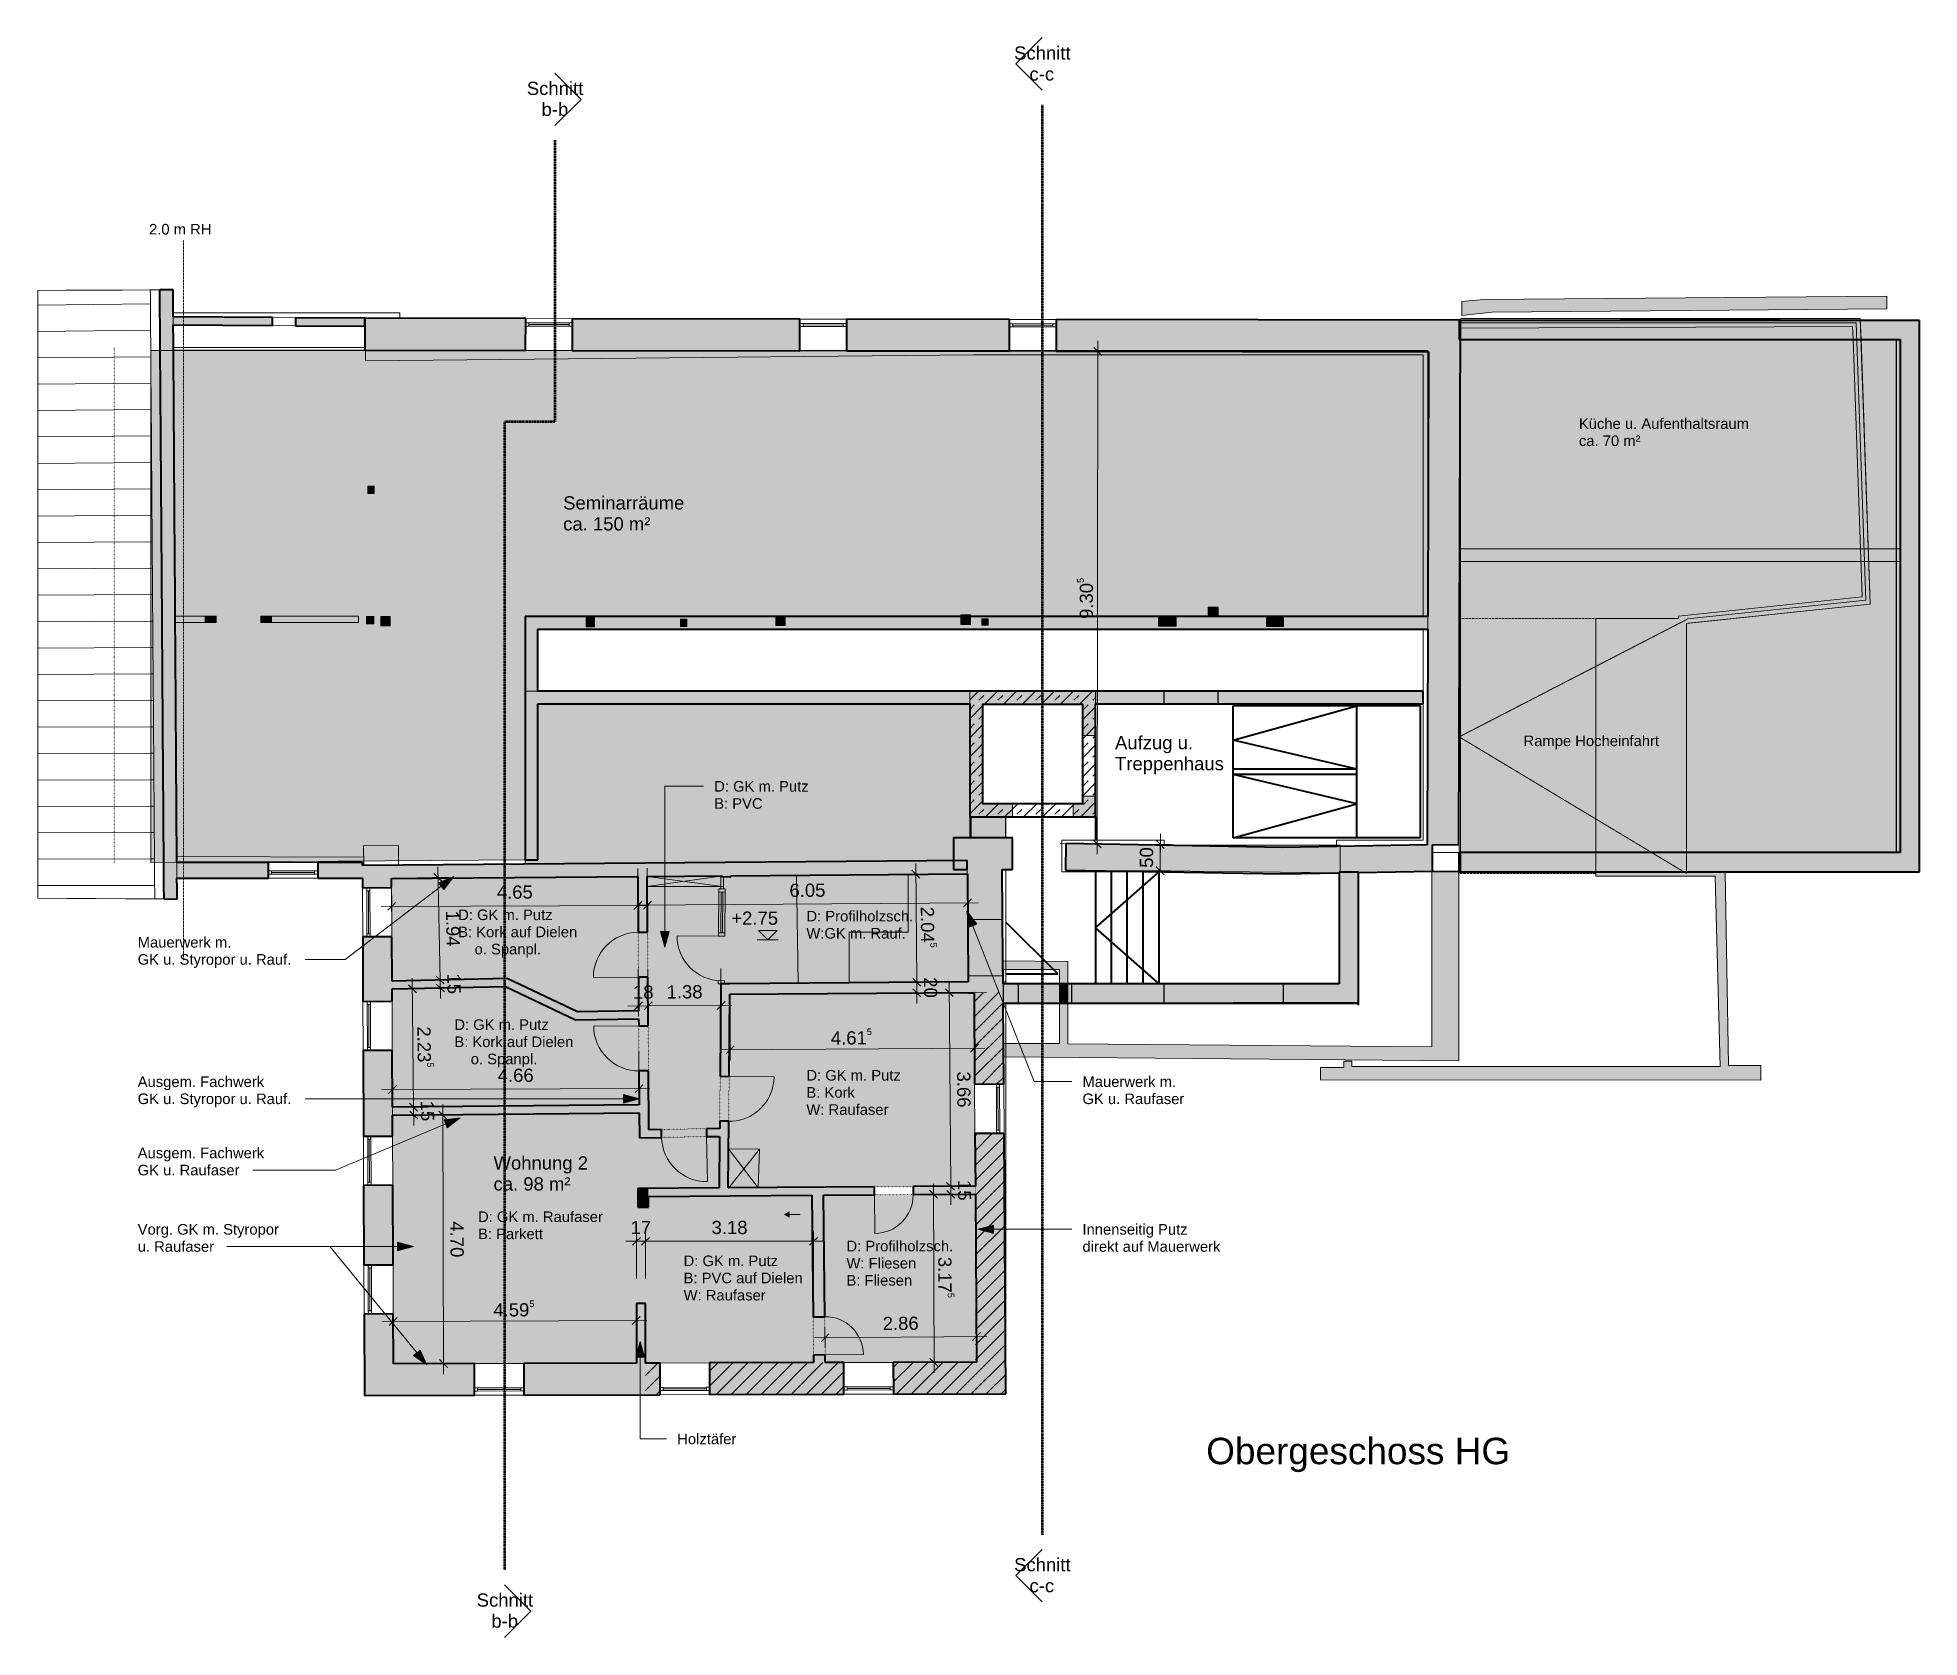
# Model space of a CAD drawing. Header units: millimetres. Extents: x -14559 to 21009, y -19333 to 10906.
import ezdxf

# ---------------------------------------------------------------- set-up
doc = ezdxf.new("R2010")
doc.units = ezdxf.units.MM
for name, pattern in [('Achse', [10, 5, -2.5, 0, -2.5]), ('Verdeckt', [3, 2, -1]), ('Über Schnittebene 1', [1, 0, -1])]:
    doc.linetypes.add(name, pattern=pattern)
for name, color, linetype, lineweight in [('A-ANNO-DIMS', 211, 'Continuous', 9), ('A-ANNO-DIMS-100', 211, 'Continuous', 9), ('A-ANNO-NOTE', 131, 'Continuous', 9), ('A-DETL', 90, 'Continuous', 9), ('A-DETL-DEMO', 6, 'Continuous', 9), ('A-DETL-GENF', 92, 'Continuous', 9), ('A-DETL-HDLN', 90, 'Verdeckt', 9), ('A-DETL-MEDM', 33, 'Continuous', 25), ('A-DETL-THIN', 151, 'Continuous', 9), ('A-DOOR', 31, 'Continuous', 9), ('A-FLOR', 192, 'Continuous', 9), ('A-GLAZ', 151, 'Continuous', 9), ('A-GLAZ-CURT', 52, 'Continuous', 9), ('A-GLAZ-CWMG', 51, 'Continuous', 9), ('A-ROOF', 132, 'Continuous', 9), ('A-ROOF-FNSH', 132, 'Continuous', 9), ('A-ROOF-PATT', 132, 'Continuous', 9), ('A-WALL', 113, 'Continuous', 9), ('A-WALL-PATT', 111, 'Continuous', 35), ('G-ANNO-DIMS', 111, 'Continuous', 9), ('G-ANNO-SYMB', 111, 'Continuous', 9), ('G-ANNO-TEXT', 231, 'Continuous', 9), ('S-COLS', 52, 'Continuous', 9)]:
    doc.layers.add(name, color=color, linetype=linetype, lineweight=lineweight)
doc.styles.add('Arial', font='arial.ttf', dxfattribs={"height": 500})
doc.styles.add('Arial_1', font='arial.ttf', dxfattribs={"height": 250})
doc.styles.add('Arial_2', font='arial.ttf', dxfattribs={"height": 200})
doc.dimstyles.new('2_5mm_-_Arial', dxfattribs={"dimscale": 304.8, "dimtxt": 255.06485, "dimasz": 0.492126, "dimexe": 0.656168, "dimexo": 0.0625, "dimgap": 0.164042, "dimtad": 1, "dimlfac": 0.001, "dimrnd": 0.005, "dimzin": 0, "dimdsep": 46, "dimtxsty": 'Arial_1', "dimblk1": 'OBLIQUE', "dimblk2": 'OBLIQUE', "dimsah": 1, "dimcen": 0.09, "dimdle": 0.656168, "dimazin": 0, "dimtfac": 1, "dimtdec": 4, "dimtix": 1, "dimtmove": 0, "dimatfit": 3, "dimfxl": 2.296588, "dimfxlon": 1, "dimtvp": 1, "dimtolj": 1, "dimtzin": 0, "dimarcsym": 2})
doc.dimstyles.new('2_5mm_-_Arial_1', dxfattribs={"dimscale": 304.8, "dimtxt": 255.06485, "dimasz": 0.492126, "dimexe": 0.656168, "dimexo": 0.0625, "dimgap": 0.164042, "dimtad": 1, "dimdec": 1, "dimlfac": 0.1, "dimrnd": 0.5, "dimdsep": 46, "dimtxsty": 'Arial_1', "dimblk1": 'OBLIQUE', "dimblk2": 'OBLIQUE', "dimsah": 1, "dimcen": 0.09, "dimdle": 0.656168, "dimazin": 0, "dimtfac": 1, "dimtdec": 4, "dimtix": 1, "dimtmove": 0, "dimatfit": 3, "dimfxl": 2.296588, "dimfxlon": 1, "dimtvp": 1, "dimtolj": 1, "dimtzin": 0, "dimarcsym": 2})
pattern_1 = [(45, (0, 0), (-179.605, 179.605), []), (45, (179.6, 0), (-179.605, 179.605), [127, -127])]

msp = doc.modelspace()

# ---------------------------------------------------------------- texts
at = {"layer": 'G-ANNO-DIMS', "insert": (-1447.423, -5613.338), "char_height": 250, "width": 1055.95983, "attachment_point": 1, "line_spacing_factor": 0.941778, "style": 'Arial_1'}
msp.add_mtext('+2.75', dxfattribs=at)
at = {"layer": 'G-ANNO-SYMB', "char_height": 250, "attachment_point": 1, "style": 'Arial_1'}
for s, insert, width in [('Schnitt', (3898.227, 10740.418), 1274.68312), ('Schnitt', (-5312.375, 10071.604), 1274.68312), ('c-c', (4189.269, 10343.543), 577.215), ('b-b', (-5034.563, 9674.729), 609.2825), ('Schnitt', (3898.227, -17834.423), 1274.68312), ('Schnitt', (-6260.429, -18503.237), 1274.68312), ('c-c', (4189.269, -18231.298), 577.215), ('b-b', (-5982.617, -18900.112), 609.2825)]:
    msp.add_mtext(s, dxfattribs=dict(at, insert=insert, width=width))
at = {"layer": 'G-ANNO-TEXT', "color": 7, "attachment_point": 1}
for s, insert, char_height, width, style in [('2.0 m RH', (-12454.045, 7384.817), 200, 1459.07125, 'Arial_2'), ('Rampe Hocheinfahrt', (13526.893, -2286.294), 200, 3182.69938, 'Arial_2'), ('Wohnung 2', (-5941.922, -10239.877), 250, 2140.50562, 'Arial_1'), ('ca. 98 m²', (-5941.922, -10636.752), 250, 1779.74625, 'Arial_1'), ('Obergeschoss HG', (7528.506, -15560.124), 500, 7094.93437, 'Arial')]:
    msp.add_mtext(s, dxfattribs=dict(at, insert=insert, char_height=char_height, width=width, style=style))
at = {"layer": 'G-ANNO-TEXT', "color": 1, "attachment_point": 1}
for s, insert, char_height, width, style in [('Küche u. Aufenthaltsraum', (14573.776, 3709.78), 200, 4000.42063, 'Arial_2'), ('ca. 70 m²', (14573.776, 3385.665), 200, 1443.0375, 'Arial_2'), ('Seminarräume', (-4625.889, 2236.525), 250, 2757.805, 'Arial_1'), ('ca. 150 m²', (-4625.889, 1839.65), 250, 2012.23563, 'Arial_1'), ('Aufzug u. ', (5804.712, -2295.826), 250, 1883.96563, 'Arial_1'), ('Treppenhaus', (5804.712, -2692.701), 250, 2461.18062, 'Arial_1'), ('D: GK m. Putz', (-1771.157, -3146.322), 200, 2204.64062, 'Arial_2'), ('B: PVC', (-1771.157, -3470.437), 200, 1138.39625, 'Arial_2'), ('D: GK m. Putz', (-6610.987, -5574.914), 200, 2204.64062, 'Arial_2'), ('D: Profilholzsch.', (-28.179, -5599.95), 200, 2517.29875, 'Arial_2'), ('B: Kork auf Dielen', (-6610.987, -5899.029), 200, 2805.90625, 'Arial_2'), ('W:GK m. Rauf.', (-28.179, -5924.064), 200, 2340.9275, 'Arial_2'), ('Mauerwerk m.', (-12668.006, -6094.167), 200, 2164.55625, 'Arial_2'), ('    o. Spanpl.', (-6610.987, -6223.143), 200, 1948.10063, 'Arial_2'), ('GK u. Styropor u. Rauf.', (-12668.006, -6418.282), 200, 3591.56, 'Arial_2'), ('D: GK m. Putz', (-6683.479, -7650.812), 200, 2204.64062, 'Arial_2'), ('B: Kork auf Dielen', (-6683.479, -7974.926), 200, 2805.90625, 'Arial_2'), ('    o. Spanpl.', (-6683.479, -8299.041), 200, 1948.10063, 'Arial_2'), ('Ausgem. Fachwerk', (-12668.006, -8728.904), 200, 2950.21, 'Arial_2'), ('D: GK m. Putz', (-28.179, -8608.442), 200, 2204.64062, 'Arial_2'), ('Mauerwerk m. ', (5189.765, -8728.904), 200, 2260.75875, 'Arial_2'), ('GK u. Styropor u. Rauf.', (-12668.006, -9053.018), 200, 3591.56, 'Arial_2'), ('W: Raufaser', (-28.179, -9256.671), 200, 1940.08375, 'Arial_2'), ('B: Kork', (-28.179, -8932.557), 200, 1138.39625, 'Arial_2'), ('GK u. Raufaser', (5189.765, -9053.018), 200, 2389.02875, 'Arial_2'), ('Ausgem. Fachwerk', (-12668.006, -10076.254), 200, 2950.21, 'Arial_2'), ('GK u. Raufaser', (-12668.006, -10400.368), 200, 2389.02875, 'Arial_2'), ('D: GK m. Raufaser', (-6235.065, -11281.772), 200, 2926.15938, 'Arial_2'), ('Vorg. GK m. Styropor', (-12668.006, -11520.122), 200, 3294.93563, 'Arial_2'), ('B: Parkett', (-6235.065, -11605.887), 200, 1523.20625, 'Arial_2'), ('Innenseitig Putz ', (5189.765, -11520.122), 200, 2565.4, 'Arial_2'), ('u. Raufaser', (-12668.006, -11844.237), 200, 1795.78, 'Arial_2'), ('D: Profilholzsch.', (728.913, -11836.146), 200, 2517.29875, 'Arial_2'), ('direkt auf Mauerwerk', (5189.765, -11844.237), 200, 3214.76687, 'Arial_2'), ('D: GK m. Putz', (-2349.532, -12116.004), 200, 2204.64062, 'Arial_2'), ('B: PVC auf Dielen', (-2349.532, -12440.119), 200, 2805.90625, 'Arial_2'), ('W: Fliesen', (728.913, -12160.26), 200, 1651.47625, 'Arial_2'), ('W: Raufaser', (-2349.532, -12764.233), 200, 1940.08375, 'Arial_2'), ('B: Fliesen', (728.913, -12484.375), 200, 1547.25688, 'Arial_2'), ('Holztäfer', (-2469.532, -15483.093), 200, 1386.91937, 'Arial_2')]:
    msp.add_mtext(s, dxfattribs=dict(at, insert=insert, char_height=char_height, width=width, style=style))

# ---------------------------------------------------------------- blocks, each defined once
blk = doc.blocks.new('Drehflügel 1-flg - Variabel - Drehflügel 1-flg - Variabel-418405-Obergeschoss HG')
at = {"layer": 'A-DOOR', "linetype": 'Über Schnittebene 1'}
for p, q in [((-424, 76), (-425, 76)), ((425, 76), (-424, 76)), ((-425, -104), (425, -104))]:
    blk.add_line(p, q, dxfattribs=at)
at = {"layer": 'A-DOOR'}
blk.add_line((425, -954), (425, -104), dxfattribs=at)
for start, end in [(180.0589, 180.4489), (180.4738, 270)]:
    blk.add_arc((425, -104), 850, start, end, dxfattribs=at)
blk = doc.blocks.new('Türelement 1-flg - Drehflügel - Glas - Standard-421634-Obergeschoss HG')
at = {"layer": 'A-DOOR'}
blk.add_line((-421, 0), (-421, -843), dxfattribs=at)
blk.add_arc((-421, 0), 843, 270, 0, dxfattribs=at)
blk = doc.blocks.new('Pfosten rechteckig - 6 x 12-419430-Obergeschoss HG')
at = {"layer": 'A-GLAZ-CWMG'}
for p, q in [((-11, 60), (-60, 60)), ((-60, 60), (-60, -60)), ((0, 60), (-11, 60)), ((0, -21), (0, 60)), ((-60, -60), (0, -60)), ((0, -60), (0, -21))]:
    blk.add_line(p, q, dxfattribs=at)
blk = doc.blocks.new('Systemelement - Holzverschalung-420022-Obergeschoss HG')
at = {"layer": 'A-GLAZ-CURT'}
for p, q in [((531, 25), (301, 25)), ((301, 25), (301, -25)), ((531, -25), (531, 25)), ((301, -25), (531, -25))]:
    blk.add_line(p, q, dxfattribs=at)
blk = doc.blocks.new('Systemelement - Verglasung-419837-Obergeschoss HG')
at = {"layer": 'A-GLAZ-CURT'}
for p, q in [((386, 15), (-386, 15)), ((-386, 15), (-386, -15)), ((386, -15), (386, 15)), ((-386, -15), (386, -15))]:
    blk.add_line(p, q, dxfattribs=at)
blk = doc.blocks.new('Pfosten rechteckig - 6 x 12-419822-Obergeschoss HG')
at = {"layer": 'A-GLAZ-CWMG'}
for p, q in [((-30, 60), (30, 60)), ((-30, -60), (-30, 60)), ((30, 60), (30, -60)), ((30, -60), (-30, -60))]:
    blk.add_line(p, q, dxfattribs=at)
blk = doc.blocks.new('Pfosten rechteckig - 6 x 12-419829-Obergeschoss HG')
at = {"layer": 'A-GLAZ-CWMG'}
for p, q in [((-1689, -6016), (-1682, -5243)), ((-1562, -5244), (-1569, -6017))]:
    blk.add_line(p, q, dxfattribs=at)
blk = doc.blocks.new('Pfosten rechteckig - 6 x 12-419849-Obergeschoss HG')
at = {"layer": 'A-GLAZ-CWMG'}
for p, q in [((-30, 60), (30, 60)), ((-30, -60), (-30, 60)), ((30, 60), (30, -60)), ((30, -60), (-30, -60))]:
    blk.add_line(p, q, dxfattribs=at)
blk = doc.blocks.new('Drehflügel 1-flg - Variabel - Drehflügel 1-flg - Variabel-420253-Obergeschoss HG')
at = {"layer": 'A-DOOR'}
blk.add_line((425, 954), (425, 104), dxfattribs=at)
at = {"layer": 'A-DOOR', "linetype": 'Über Schnittebene 1'}
for p, q in [((-425, 104), (425, 104)), ((425, -76), (-425, -76))]:
    blk.add_line(p, q, dxfattribs=at)
at = {"layer": 'A-DOOR'}
blk.add_arc((425, 104), 850, 90, 180, dxfattribs=at)
blk = doc.blocks.new('Drehflügel 1-flg - Variabel - Drehflügel 1-flg - Variabel-420442-Obergeschoss HG')
at = {"layer": 'A-DOOR', "linetype": 'Über Schnittebene 1'}
for p, q in [((423, 71), (-425, 71)), ((425, 71), (423, 71)), ((-425, -99), (425, -99))]:
    blk.add_line(p, q, dxfattribs=at)
at = {"layer": 'A-DOOR'}
blk.add_line((425, -949), (425, -99), dxfattribs=at)
for start, end in [(180, 253.6364), (253.6364, 261.8182), (261.8182, 270)]:
    blk.add_arc((425, -99), 850, start, end, dxfattribs=at)
blk = doc.blocks.new('Drehflügel 1-flg - Variabel - Drehflügel 1-flg - Variabel-420441-Obergeschoss HG')
at = {"layer": 'A-DOOR', "linetype": 'Über Schnittebene 1'}
for p, q in [((425, 61), (-425, 61)), ((-425, -89), (425, -89))]:
    blk.add_line(p, q, dxfattribs=at)
at = {"layer": 'A-DOOR'}
blk.add_line((425, -939), (425, -89), dxfattribs=at)
blk.add_arc((425, -89), 850, 180, 270, dxfattribs=at)
blk = doc.blocks.new('Drehflügel 1-flg - Variabel - Drehflügel 1-flg - Variabel-420323-Obergeschoss HG')
at = {"layer": 'A-DOOR'}
for p, q in [((365, 819), (365, 95)), ((365, 95), (365, 89))]:
    blk.add_line(p, q, dxfattribs=at)
at = {"layer": 'A-DOOR', "linetype": 'Über Schnittebene 1'}
for p, q in [((-365, 89), (365, 89)), ((365, -61), (-365, -61))]:
    blk.add_line(p, q, dxfattribs=at)
at = {"layer": 'A-DOOR'}
for start, end in [(90, 179.5612), (179.5612, 180)]:
    blk.add_arc((365, 89), 730, start, end, dxfattribs=at)
blk = doc.blocks.new('Drehflügel 1-flg - Variabel - Drehflügel 1-flg - Variabel-420344-Obergeschoss HG')
at = {"layer": 'A-DOOR'}
blk.add_line((361, 847), (361, 124), dxfattribs=at)
at = {"layer": 'A-DOOR', "linetype": 'Über Schnittebene 1'}
for p, q in [((-361, 124), (361, 124)), ((361, -96), (-361, -96))]:
    blk.add_line(p, q, dxfattribs=at)
at = {"layer": 'A-DOOR'}
blk.add_arc((361, 124), 723, 90, 180, dxfattribs=at)
blk = doc.blocks.new('Holzträger - 180 x 180-455359-Obergeschoss HG')
at = {"layer": 'S-COLS'}
blk.add_hatch(color=256, dxfattribs=at).paths.add_polyline_path([(-90, -90), (90, -90), (90, 90), (-90, 89)], flags=0)
for p, q in [((90, 90), (-90, 90)), ((-90, 90), (-90, -90)), ((90, -90), (90, 90)), ((-90, -90), (90, -90))]:
    blk.add_line(p, q, dxfattribs=at)
blk = doc.blocks.new('Holzträger - 140 x 140-455505-Obergeschoss HG')
at = {"layer": 'S-COLS'}
blk.add_hatch(color=256, dxfattribs=at).paths.add_polyline_path([(-70, -70), (70, -70), (70, 70), (-70, 70)], flags=0)
for p, q in [((70, 70), (-70, 70)), ((-70, 70), (-70, -70)), ((70, -70), (70, 70)), ((-70, -70), (70, -70))]:
    blk.add_line(p, q, dxfattribs=at)
blk = doc.blocks.new('Holzträger - 160 x 180-455506-Obergeschoss HG')
at = {"layer": 'S-COLS'}
blk.add_hatch(color=256, dxfattribs=at).paths.add_polyline_path([(-80, -90), (80, -90), (80, 90), (-80, 90)], flags=0)
for p, q in [((80, 90), (-80, 90)), ((-80, 90), (-80, -90)), ((80, -90), (80, 90)), ((-80, -90), (80, -90))]:
    blk.add_line(p, q, dxfattribs=at)
blk = doc.blocks.new('Holzträger - 120 x 140-455507-Obergeschoss HG')
at = {"layer": 'S-COLS'}
blk.add_hatch(color=256, dxfattribs=at).paths.add_polyline_path([(-60, -70), (60, -70), (60, 70), (-60, 70)], flags=0)
for p, q in [((60, 70), (-60, 70)), ((-60, 70), (-60, -70)), ((60, -70), (60, 70)), ((-60, -70), (60, -70))]:
    blk.add_line(p, q, dxfattribs=at)
blk = doc.blocks.new('Holzträger - 180 x 180-V1-Obergeschoss HG')
at = {"layer": 'S-COLS'}
for points in [[(90, 81), (90, 90), (-90, 90), (-90, 81)], [(-90, -90), (90, -90), (90, 81), (-90, 81)]]:
    blk.add_hatch(color=256, dxfattribs=at).paths.add_polyline_path(points, flags=0)
for p, q in [((90, 90), (-90, 90)), ((-90, 90), (-90, 81)), ((-90, 81), (-90, -90)), ((90, 81), (90, 90)), ((90, -90), (90, 81)), ((-90, -90), (90, -90))]:
    blk.add_line(p, q, dxfattribs=at)
blk = doc.blocks.new('Holzträger - 180 x 180-V2-Obergeschoss HG')
at = {"layer": 'S-COLS'}
for points in [[(90, 61), (90, 90), (-90, 90), (-90, 61)], [(-90, -90), (90, -90), (90, 61), (-90, 61)]]:
    blk.add_hatch(color=256, dxfattribs=at).paths.add_polyline_path(points, flags=0)
for p, q in [((90, 90), (-90, 90)), ((-90, 90), (-90, 61)), ((-90, 61), (-90, -90)), ((90, 61), (90, 90)), ((90, -90), (90, 61)), ((-90, -90), (90, -90))]:
    blk.add_line(p, q, dxfattribs=at)
blk = doc.blocks.new('Holzträger - 120 x 120-455379-Obergeschoss HG')
at = {"layer": 'S-COLS'}
blk.add_hatch(color=256, dxfattribs=at).paths.add_polyline_path([(-60, -60), (60, -60), (60, 60), (-60, 60)], flags=0)
for p, q in [((60, 60), (-60, 60)), ((-60, 60), (-60, -60)), ((60, -60), (60, 60)), ((-60, -60), (60, -60))]:
    blk.add_line(p, q, dxfattribs=at)
blk = doc.blocks.new('Holzträger - 160 x 190-455370-Obergeschoss HG')
at = {"layer": 'S-COLS'}
blk.add_hatch(color=256, dxfattribs=at).paths.add_polyline_path([(80, -95), (80, 95), (-80, 95), (-80, -95)], flags=0)
for p, q in [((80, 95), (-80, 95)), ((-80, 95), (-80, -95)), ((80, -95), (80, 95)), ((-80, -95), (80, -95))]:
    blk.add_line(p, q, dxfattribs=at)
blk = doc.blocks.new('FP_3-Obergeschoss HG')
at = {"layer": 'A-ROOF-PATT'}
for p, q in [((-14559, 5851), (-12432, 5875)), ((-14559, 5353), (-12428, 5375)), ((-14559, 4854), (-12424, 4875)), ((-14559, 4355), (-12421, 4376)), ((-14559, 3856), (-12418, 3876)), ((-12418, 3876), (-12417, 3876)), ((-14559, 3357), (-12418, 3376)), ((-12418, 3376), (-12413, 3376)), ((-14559, 2859), (-12419, 2876)), ((-12418, 2876), (-12410, 2876)), ((-14559, 2360), (-12418, 2377)), ((-12418, 2377), (-12406, 2377)), ((-14559, 1861), (-12418, 1877)), ((-12418, 1877), (-12402, 1877)), ((-14559, 1362), (-12418, 1377)), ((-12418, 1377), (-12398, 1377)), ((-14559, 863), (-12418, 877)), ((-12418, 877), (-12395, 878)), ((-14559, 365), (-12418, 378)), ((-12418, 378), (-12391, 378)), ((-14559, -134), (-12418, -122)), ((-12418, -122), (-12388, -122)), ((-14559, -633), (-12418, -622)), ((-12418, -622), (-12384, -622)), ((-14559, -1132), (-12418, -1122)), ((-12418, -1122), (-12380, -1122)), ((-14559, -1631), (-12418, -1621)), ((-12418, -1621), (-12377, -1621)), ((-14559, -2130), (-12418, -2121)), ((-12418, -2121), (-12373, -2121)), ((-14559, -2628), (-12418, -2621)), ((-12418, -2621), (-12369, -2621)), ((-14559, -3127), (-12418, -3121)), ((-12418, -3121), (-12366, -3121)), ((-14559, -3626), (-12418, -3621)), ((-12418, -3621), (-12362, -3620)), ((-14559, -4125), (-12418, -4120)), ((-12418, -4120), (-12359, -4120)), ((-14559, -4624), (-12418, -4620)), ((-12418, -4620), (-12355, -4620)), ((-14559, -5122), (-12352, -5120))]:
    blk.add_line(p, q, dxfattribs=at)
blk = doc.blocks.new('Fenster 1-flg - Variabel - Fenster 1-flg - Variabel-531415-Obergeschoss HG')
at = {"layer": 'A-GLAZ'}
for p, q in [((-467, -135), (-407, -135)), ((-407, -195), (-467, -195)), ((-407, -135), (-407, -195)), ((407, -135), (-407, -135)), ((-407, -165), (407, -165)), ((-407, -195), (407, -195)), ((407, -195), (407, -135)), ((407, -135), (467, -135)), ((467, -195), (407, -195))]:
    blk.add_line(p, q, dxfattribs=at)
blk = doc.blocks.new('Fenster 1-flg - Variabel - Fenster 1-flg - Variabel-531423-Obergeschoss HG')
at = {"layer": 'A-GLAZ'}
for p, q in [((-467, -160), (-407, -160)), ((-407, -220), (-467, -220)), ((-407, -160), (-407, -220)), ((407, -160), (-407, -160)), ((-407, -190), (407, -190)), ((-407, -220), (407, -220)), ((407, -220), (407, -160)), ((407, -160), (467, -160)), ((467, -220), (407, -220))]:
    blk.add_line(p, q, dxfattribs=at)
blk = doc.blocks.new('Fenster 1-flg - Variabel - Fenster 1-flg - Variabel-V4-Obergeschoss HG')
at = {"layer": 'A-GLAZ'}
for p, q in [((-467, -160), (-407, -160)), ((-407, -220), (-467, -220)), ((-407, -160), (-407, -220)), ((407, -160), (-407, -160)), ((-407, -190), (407, -190)), ((-407, -220), (407, -220)), ((407, -220), (407, -160)), ((407, -160), (467, -160)), ((467, -220), (407, -220))]:
    blk.add_line(p, q, dxfattribs=at)
blk = doc.blocks.new('Fenster 1-flg - Variabel - Fenster 1-flg - Variabel-531512-Obergeschoss HG')
at = {"layer": 'A-GLAZ'}
for p, q in [((-467.5, -10), (-407.5, -10)), ((-407.5, -70), (-467.5, -70)), ((-407.5, -10), (-407.5, -70)), ((407.5, -10), (-407.5, -10)), ((-407.5, -40), (407.5, -40)), ((-407.5, -70), (407.5, -70)), ((407.5, -70), (407.5, -10)), ((407.5, -10), (467.5, -10)), ((467.5, -70), (407.5, -70))]:
    blk.add_line(p, q, dxfattribs=at)
blk = doc.blocks.new('Fenster 1-flg - Variabel - Fenster 1-flg - Variabel-531468-Obergeschoss HG')
at = {"layer": 'A-GLAZ'}
for p, q in [((-465, -135), (-405, -135)), ((-405, -195), (-465, -195)), ((-405, -135), (-405, -195)), ((405, -135), (-405, -135)), ((-405, -165), (405, -165)), ((-405, -195), (405, -195)), ((405, -195), (405, -135)), ((405, -135), (465, -135)), ((465, -195), (405, -195))]:
    blk.add_line(p, q, dxfattribs=at)
blk = doc.blocks.new('Fenster 1-flg - Variabel - Fenster 1-flg - Variabel-533101-Obergeschoss HG')
at = {"layer": 'A-GLAZ'}
for p, q in [((-380, 220), (-440, 220)), ((-440, 160), (-380, 160)), ((-380, 160), (-380, 220)), ((-380, 220), (380, 220)), ((-380, 190), (380, 190)), ((380, 160), (-380, 160)), ((440, 220), (380, 220)), ((380, 220), (380, 160)), ((380, 160), (440, 160))]:
    blk.add_line(p, q, dxfattribs=at)
blk = doc.blocks.new('Höhenkoten - Fertig-4502-Obergeschoss HG')
at = {"layer": 'G-ANNO-DIMS'}
for p, q in [((-2.01, 0), (1.98, 0)), ((1.77, 1.77), (-1.77, 1.77)), ((0, 0), (-1.77, 1.77)), ((0, 0), (1.77, 1.77))]:
    blk.add_line(p, q, dxfattribs=at)
blk = doc.blocks.new('Schnitt - Name-2324-Obergeschoss HG')
at = {"layer": 'G-ANNO-SYMB'}
for p, q in [((-12.7, 0), (-7.72, 4.98)), ((-7.72, 4.98), (-2.75, 0))]:
    blk.add_line(p, q, dxfattribs=at)
blk = doc.blocks.new('DIMBLOCK1-Obergeschoss HG')
at = {"layer": 'A-ANNO-DIMS-100'}
for p, q in [((-7599, -9463), (-6699, -9461)), ((-6899, -9461), (-7599, -9463)), ((-6900, -9261), (-6886, -14359)), ((-6186, -14157), (-7086, -14160)), ((-6886, -14159), (-6186, -14157))]:
    blk.add_line(p, q, dxfattribs=at)
at = {"layer": 'A-ANNO-DIMS-100', "lineweight": 25}
for p, q in [((-6899, -9461), (-6974, -9386)), ((-6899, -9461), (-6824, -9536)), ((-6886, -14159), (-6961, -14084)), ((-6886, -14159), (-6811, -14234))]:
    blk.add_line(p, q, dxfattribs=at)
at = {"layer": 'A-ANNO-DIMS-100', "color": 0, "insert": (-6507, -11470), "char_height": 250, "width": 814.16, "attachment_point": 1, "rotation": 270.1564, "line_spacing_factor": 0.941778, "style": 'Arial_1'}
blk.add_mtext('4.70', dxfattribs=at)
blk = doc.blocks.new('_Oblique')
at = {"color": 0, "linetype": 'ByBlock', "lineweight": -2}
blk.add_line((-0.5, -0.5), (0.5, 0.5), dxfattribs=at)
blk = doc.blocks.new('DIMBLOCK2-Obergeschoss HG')
at = {"layer": 'A-ANNO-DIMS-100', "lineweight": 25}
for p, q in [((-7452, -9310), (-7528, -9235)), ((-7451, -9460), (-7526, -9385)), ((-7452, -9310), (-7376, -9384)), ((-7451, -9460), (-7375, -9534))]:
    blk.add_line(p, q, dxfattribs=at)
at = {"layer": 'A-ANNO-DIMS-100'}
for p, q in [((-7646, -9312), (-7252, -9308)), ((-7452, -9310), (-7646, -9312)), ((-7645, -9462), (-7251, -9458)), ((-7451, -9460), (-7645, -9462)), ((-7449, -9660), (-7452, -9310))]:
    blk.add_line(p, q, dxfattribs=at)
at = {"layer": 'A-ANNO-DIMS-100', "color": 0, "insert": (-7067, -9187), "char_height": 250, "width": 465.23, "attachment_point": 1, "rotation": 270.589, "line_spacing_factor": 0.941778, "style": 'Arial_1'}
blk.add_mtext('15', dxfattribs=at)
blk = doc.blocks.new('DIMBLOCK3-Obergeschoss HG')
at = {"layer": 'A-ANNO-DIMS-100'}
for p, q in [((-7669, -7075), (-7275, -7071)), ((-7475, -7073), (-7669, -7075)), ((-7452, -9310), (-7477, -6873)), ((-7646, -9312), (-7252, -9308)), ((-7452, -9310), (-7646, -9312))]:
    blk.add_line(p, q, dxfattribs=at)
at = {"layer": 'A-ANNO-DIMS-100', "lineweight": 25}
for p, q in [((-7475, -7073), (-7551, -6999)), ((-7475, -7073), (-7399, -7147)), ((-7452, -9310), (-7528, -9235)), ((-7452, -9310), (-7376, -9384))]:
    blk.add_line(p, q, dxfattribs=at)
at = {"layer": 'A-ANNO-DIMS-100', "color": 0, "insert": (-7082, -7783), "char_height": 250, "width": 970.26, "attachment_point": 1, "rotation": 270.589, "line_spacing_factor": 0.941778, "style": 'Arial_1'}
blk.add_mtext('2.23\\A2\\H0.5x;\\S5^  ;\\H2x;', dxfattribs=at)
blk = doc.blocks.new('DIMBLOCK4-Obergeschoss HG')
at = {"layer": 'A-ANNO-DIMS-100'}
for p, q in [((-7651, -6923), (-6751, -6904)), ((-6951, -6908), (-7651, -6923)), ((-7648, -7073), (-6748, -7054)), ((-6948, -7058), (-7648, -7073)), ((-6944, -7258), (-6951, -6908))]:
    blk.add_line(p, q, dxfattribs=at)
at = {"layer": 'A-ANNO-DIMS-100', "lineweight": 25}
for p, q in [((-6951, -6908), (-7028, -6835)), ((-6948, -7058), (-7025, -6985)), ((-6951, -6908), (-6875, -6981)), ((-6948, -7058), (-6871, -7131))]:
    blk.add_line(p, q, dxfattribs=at)
at = {"layer": 'A-ANNO-DIMS-100', "color": 0, "insert": (-6567, -6781), "char_height": 250, "width": 465.23, "attachment_point": 1, "rotation": 271.2056, "line_spacing_factor": 0.941778, "style": 'Arial_1'}
blk.add_mtext('15', dxfattribs=at)
blk = doc.blocks.new('DIMBLOCK5-Obergeschoss HG')
at = {"layer": 'A-ANNO-DIMS-100'}
for p, q in [((-7692, -4985), (-6792, -4966)), ((-6992, -4970), (-7692, -4985)), ((-6951, -6908), (-6996, -4770)), ((-7651, -6923), (-6751, -6904)), ((-6951, -6908), (-7651, -6923))]:
    blk.add_line(p, q, dxfattribs=at)
at = {"layer": 'A-ANNO-DIMS-100', "lineweight": 25}
for p, q in [((-6992, -4970), (-7068, -4896)), ((-6992, -4970), (-6915, -5043)), ((-6951, -6908), (-7028, -6835)), ((-6951, -6908), (-6875, -6981))]:
    blk.add_line(p, q, dxfattribs=at)
at = {"layer": 'A-ANNO-DIMS-100', "color": 0, "insert": (-6592, -5592), "char_height": 250, "width": 814.16, "attachment_point": 1, "rotation": 271.2056, "line_spacing_factor": 0.941778, "style": 'Arial_1'}
blk.add_mtext('1.94', dxfattribs=at)
blk = doc.blocks.new('DIMBLOCK6-Obergeschoss HG')
at = {"layer": 'A-ANNO-DIMS-100'}
for p, q in [((3075, -10956), (2175, -10958)), ((2374, -10758), (2384, -14334)), ((2375, -10958), (3075, -10956)), ((3083, -14132), (2183, -14134)), ((2383, -14134), (3083, -14132))]:
    blk.add_line(p, q, dxfattribs=at)
at = {"layer": 'A-ANNO-DIMS-100', "lineweight": 25}
for p, q in [((2375, -10958), (2299, -10883)), ((2375, -10958), (2450, -11033)), ((2383, -14134), (2308, -14059)), ((2383, -14134), (2458, -14208))]:
    blk.add_line(p, q, dxfattribs=at)
at = {"layer": 'A-ANNO-DIMS-100', "color": 0, "insert": (2764, -12140), "char_height": 250, "width": 970.26, "attachment_point": 1, "rotation": 270.1564, "line_spacing_factor": 0.941778, "style": 'Arial_1'}
blk.add_mtext('3.17\\A2\\H0.5x;\\S5^  ;\\H2x;', dxfattribs=at)
blk = doc.blocks.new('DIMBLOCK7-Obergeschoss HG')
at = {"layer": 'A-ANNO-DIMS-100'}
for p, q in [((1999, -10814), (2899, -10807)), ((2699, -10809), (1999, -10814)), ((2000, -10964), (2900, -10957)), ((2700, -10959), (2000, -10964)), ((2701, -11159), (2699, -10809))]:
    blk.add_line(p, q, dxfattribs=at)
at = {"layer": 'A-ANNO-DIMS-100', "lineweight": 25}
for p, q in [((2699, -10809), (2623, -10734)), ((2700, -10959), (2624, -10884)), ((2699, -10809), (2774, -10883)), ((2700, -10959), (2775, -11033))]:
    blk.add_line(p, q, dxfattribs=at)
at = {"layer": 'A-ANNO-DIMS-100', "color": 0, "insert": (3084, -10687), "char_height": 250, "width": 465.23, "attachment_point": 1, "rotation": 270.3927, "line_spacing_factor": 0.941778, "style": 'Arial_1'}
blk.add_mtext('15', dxfattribs=at)
blk = doc.blocks.new('DIMBLOCK8-Obergeschoss HG')
at = {"layer": 'A-ANNO-DIMS-100', "lineweight": 25}
for p, q in [((2674, -7147), (2598, -7072)), ((2674, -7147), (2749, -7221)), ((2699, -10809), (2623, -10734)), ((2699, -10809), (2774, -10883))]:
    blk.add_line(p, q, dxfattribs=at)
at = {"layer": 'A-ANNO-DIMS-100'}
for p, q in [((2699, -10809), (2672, -6947)), ((3374, -7142), (2474, -7148)), ((2674, -7147), (3374, -7142)), ((1999, -10814), (2899, -10807)), ((2699, -10809), (1999, -10814))]:
    blk.add_line(p, q, dxfattribs=at)
at = {"layer": 'A-ANNO-DIMS-100', "color": 0, "insert": (3070, -8636), "char_height": 250, "width": 814.16, "attachment_point": 1, "rotation": 270.3927, "line_spacing_factor": 0.941778, "style": 'Arial_1'}
blk.add_mtext('3.66', dxfattribs=at)
blk = doc.blocks.new('DIMBLOCK9-Obergeschoss HG')
at = {"layer": 'A-ANNO-DIMS-100'}
for p, q in [((1358, -6957), (2258, -6950)), ((2058, -6952), (1358, -6957)), ((2061, -7352), (2058, -6952)), ((1360, -7157), (2260, -7150)), ((2060, -7152), (1360, -7157))]:
    blk.add_line(p, q, dxfattribs=at)
at = {"layer": 'A-ANNO-DIMS-100', "lineweight": 25}
for p, q in [((2058, -6952), (1983, -6877)), ((2060, -7152), (1984, -7077)), ((2058, -6952), (2134, -7026)), ((2060, -7152), (2135, -7226))]:
    blk.add_line(p, q, dxfattribs=at)
at = {"layer": 'A-ANNO-DIMS-100', "color": 0, "insert": (2444, -6855), "char_height": 250, "width": 465.23, "attachment_point": 1, "rotation": 270.4312, "line_spacing_factor": 0.941778, "style": 'Arial_1'}
blk.add_mtext('20', dxfattribs=at)
blk = doc.blocks.new('DIMBLOCK10-Obergeschoss HG')
at = {"layer": 'A-ANNO-DIMS-100'}
for p, q in [((2743, -4900), (1843, -4907)), ((2058, -6952), (2041, -4706)), ((2043, -4906), (2743, -4900)), ((1358, -6957), (2258, -6950)), ((2058, -6952), (1358, -6957))]:
    blk.add_line(p, q, dxfattribs=at)
at = {"layer": 'A-ANNO-DIMS-100', "lineweight": 25}
for p, q in [((2043, -4906), (1967, -4831)), ((2043, -4906), (2118, -4980)), ((2058, -6952), (1983, -6877)), ((2058, -6952), (2134, -7026))]:
    blk.add_line(p, q, dxfattribs=at)
at = {"layer": 'A-ANNO-DIMS-100', "color": 0, "insert": (2434, -5521), "char_height": 250, "width": 970.26, "attachment_point": 1, "rotation": 270.4312, "line_spacing_factor": 0.941778, "style": 'Arial_1'}
blk.add_mtext('2.04\\A2\\H0.5x;\\S5^  ;\\H2x;', dxfattribs=at)
blk = doc.blocks.new('DIMBLOCK11-Obergeschoss HG')
at = {"layer": 'A-ANNO-DIMS-100'}
for p, q in [((-3217, -4798), (-3213, -5698)), ((-3214, -5498), (-3217, -4798)), ((-7864, -6215), (-7867, -5315)), ((-3014, -5497), (-8066, -5516)), ((-7866, -5515), (-7864, -6215))]:
    blk.add_line(p, q, dxfattribs=at)
at = {"layer": 'A-ANNO-DIMS-100', "lineweight": 25}
for p, q in [((-7866, -5515), (-7941, -5590)), ((-7866, -5515), (-7792, -5440)), ((-3214, -5498), (-3289, -5573)), ((-3214, -5498), (-3139, -5423))]:
    blk.add_line(p, q, dxfattribs=at)
at = {"layer": 'A-ANNO-DIMS-100', "color": 0, "insert": (-5881, -5122), "char_height": 250, "width": 814.16, "attachment_point": 1, "rotation": 0.2081, "line_spacing_factor": 0.941778, "style": 'Arial_1'}
blk.add_mtext('4.65', dxfattribs=at)
blk = doc.blocks.new('DIMBLOCK12-Obergeschoss HG')
at = {"layer": 'A-ANNO-DIMS-100'}
for p, q in [((-3037, -4793), (-3031, -5693)), ((-3032, -5493), (-3037, -4793)), ((3013, -4751), (3020, -5651)), ((3018, -5451), (3013, -4751)), ((-3232, -5495), (3218, -5449))]:
    blk.add_line(p, q, dxfattribs=at)
at = {"layer": 'A-ANNO-DIMS-100', "lineweight": 25}
for p, q in [((-3032, -5493), (-3107, -5569)), ((-3032, -5493), (-2958, -5418)), ((3018, -5451), (2944, -5526)), ((3018, -5451), (3093, -5375))]:
    blk.add_line(p, q, dxfattribs=at)
at = {"layer": 'A-ANNO-DIMS-100', "color": 0, "insert": (-349, -5088), "char_height": 250, "width": 814.16, "attachment_point": 1, "rotation": 0.4009, "line_spacing_factor": 0.941778, "style": 'Arial_1'}
blk.add_mtext('6.05', dxfattribs=at)
blk = doc.blocks.new('DIMBLOCK13-Obergeschoss HG')
at = {"layer": 'A-ANNO-DIMS-100'}
for p, q in [((-1472, -7528), (-1466, -8428)), ((-1467, -8228), (-1472, -7528)), ((3142, -7496), (3149, -8396)), ((3147, -8196), (3142, -7496)), ((-1667, -8230), (3347, -8195))]:
    blk.add_line(p, q, dxfattribs=at)
at = {"layer": 'A-ANNO-DIMS-100', "lineweight": 25}
for p, q in [((-1467, -8228), (-1393, -8153)), ((3147, -8196), (3222, -8121)), ((-1467, -8228), (-1542, -8304)), ((3147, -8196), (3073, -8272))]:
    blk.add_line(p, q, dxfattribs=at)
at = {"layer": 'A-ANNO-DIMS-100', "color": 0, "insert": (433, -7829), "char_height": 250, "width": 970.26, "attachment_point": 1, "rotation": 0.4009, "line_spacing_factor": 0.941778, "style": 'Arial_1'}
blk.add_mtext('4.61\\A2\\H0.5x;\\S5^  ;\\H2x;', dxfattribs=at)
blk = doc.blocks.new('DIMBLOCK14-Obergeschoss HG')
at = {"layer": 'A-ANNO-DIMS-100'}
for p, q in [((-3205, -6698), (-3199, -7598)), ((-3201, -7398), (-3205, -6698)), ((-3025, -6697), (-3019, -7597)), ((-3021, -7397), (-3025, -6697)), ((-3401, -7399), (-3021, -7397))]:
    blk.add_line(p, q, dxfattribs=at)
at = {"layer": 'A-ANNO-DIMS-100', "lineweight": 25}
for p, q in [((-3201, -7398), (-3275, -7473)), ((-3201, -7398), (-3126, -7323)), ((-3021, -7397), (-3095, -7472)), ((-3021, -7397), (-2946, -7321))]:
    blk.add_line(p, q, dxfattribs=at)
at = {"layer": 'A-ANNO-DIMS-100', "color": 0, "insert": (-3307, -7012), "char_height": 250, "width": 465.23, "attachment_point": 1, "rotation": 0.3604, "line_spacing_factor": 0.941778, "style": 'Arial_1'}
blk.add_mtext('18', dxfattribs=at)
blk = doc.blocks.new('DIMBLOCK15-Obergeschoss HG')
at = {"layer": 'A-ANNO-DIMS-100'}
for p, q in [((-3025, -6697), (-3019, -7597)), ((-3021, -7397), (-3025, -6697)), ((-1645, -6688), (-1639, -7588)), ((-1640, -7388), (-1645, -6688)), ((-3021, -7397), (-1440, -7387))]:
    blk.add_line(p, q, dxfattribs=at)
at = {"layer": 'A-ANNO-DIMS-100', "lineweight": 25}
for p, q in [((-3021, -7397), (-3095, -7472)), ((-3021, -7397), (-2946, -7321)), ((-1640, -7388), (-1715, -7464)), ((-1640, -7388), (-1566, -7313))]:
    blk.add_line(p, q, dxfattribs=at)
at = {"layer": 'A-ANNO-DIMS-100', "color": 0, "insert": (-2672, -7008), "char_height": 250, "width": 814.16, "attachment_point": 1, "rotation": 0.3604, "line_spacing_factor": 0.941778, "style": 'Arial_1'}
blk.add_mtext('1.38', dxfattribs=at)
blk = doc.blocks.new('DIMBLOCK16-Obergeschoss HG')
at = {"layer": 'A-ANNO-DIMS-100'}
for p, q in [((-3194, -8262), (-3191, -9162)), ((-3192, -8962), (-3194, -8262)), ((-7851, -9678), (-7854, -8778)), ((-2992, -8961), (-8054, -8979)), ((-7854, -8978), (-7851, -9678))]:
    blk.add_line(p, q, dxfattribs=at)
at = {"layer": 'A-ANNO-DIMS-100', "lineweight": 25}
for p, q in [((-3192, -8962), (-3117, -8886)), ((-7854, -8978), (-7928, -9054)), ((-7854, -8978), (-7779, -8903)), ((-3192, -8962), (-3267, -9037))]:
    blk.add_line(p, q, dxfattribs=at)
at = {"layer": 'A-ANNO-DIMS-100', "color": 0, "insert": (-5863, -8585), "char_height": 250, "width": 814.16, "attachment_point": 1, "rotation": 0.2081, "line_spacing_factor": 0.941778, "style": 'Arial_1'}
blk.add_mtext('4.66', dxfattribs=at)
blk = doc.blocks.new('DIMBLOCK17-Obergeschoss HG')
at = {"layer": 'A-ANNO-DIMS-100'}
for p, q in [((-3241, -14044), (-3245, -13144)), ((-3044, -13343), (-8038, -13361)), ((-7835, -14061), (-7838, -13161)), ((-7838, -13361), (-7835, -14061)), ((-3244, -13344), (-3241, -14044))]:
    blk.add_line(p, q, dxfattribs=at)
at = {"layer": 'A-ANNO-DIMS-100', "lineweight": 25}
for p, q in [((-7838, -13361), (-7912, -13436)), ((-7838, -13361), (-7763, -13285)), ((-3244, -13344), (-3319, -13419)), ((-3244, -13344), (-3169, -13269))]:
    blk.add_line(p, q, dxfattribs=at)
at = {"layer": 'A-ANNO-DIMS-100', "color": 0, "insert": (-5946, -12968), "char_height": 250, "width": 970.26, "attachment_point": 1, "rotation": 0.2081, "line_spacing_factor": 0.941778, "style": 'Arial_1'}
blk.add_mtext('4.59\\A2\\H0.5x;\\S5^  ;\\H2x;', dxfattribs=at)
blk = doc.blocks.new('DIMBLOCK18-Obergeschoss HG')
at = {"layer": 'A-ANNO-DIMS-100'}
for p, q in [((-3241, -12547), (-3241, -11647)), ((-3071, -12547), (-3071, -11647)), ((-3441, -11847), (-3071, -11847)), ((-3241, -11847), (-3241, -12547)), ((-3071, -11847), (-3071, -12547))]:
    blk.add_line(p, q, dxfattribs=at)
at = {"layer": 'A-ANNO-DIMS-100', "lineweight": 25}
for p, q in [((-3241, -11847), (-3316, -11922)), ((-3241, -11847), (-3166, -11772)), ((-3071, -11847), (-3146, -11922)), ((-3071, -11847), (-2996, -11772))]:
    blk.add_line(p, q, dxfattribs=at)
at = {"layer": 'A-ANNO-DIMS-100', "color": 0, "insert": (-3350, -11460), "char_height": 250, "width": 465.23, "attachment_point": 1, "line_spacing_factor": 0.941778, "style": 'Arial_1'}
blk.add_mtext('17', dxfattribs=at)
blk = doc.blocks.new('DIMBLOCK19-Obergeschoss HG')
at = {"layer": 'A-ANNO-DIMS-100'}
for p, q in [((-3071, -12547), (-3071, -11647)), ((108, -12547), (108, -11647)), ((-3071, -11847), (308, -11847)), ((-3071, -11847), (-3071, -12547)), ((108, -11847), (108, -12547))]:
    blk.add_line(p, q, dxfattribs=at)
at = {"layer": 'A-ANNO-DIMS-100', "lineweight": 25}
for p, q in [((-3071, -11847), (-3146, -11922)), ((-3071, -11847), (-2996, -11772)), ((108, -11847), (33, -11922)), ((108, -11847), (183, -11772))]:
    blk.add_line(p, q, dxfattribs=at)
at = {"layer": 'A-ANNO-DIMS-100', "color": 0, "insert": (-1821, -11460), "char_height": 250, "width": 814.16, "attachment_point": 1, "line_spacing_factor": 0.941778, "style": 'Arial_1'}
blk.add_mtext('3.18', dxfattribs=at)
blk = doc.blocks.new('DIMBLOCK20-Obergeschoss HG')
at = {"layer": 'A-ANNO-DIMS-100'}
for p, q in [((3181, -12949), (3187, -13849)), ((3186, -13649), (3181, -12949)), ((326, -13863), (323, -13469)), ((125, -13670), (3385, -13647)), ((325, -13669), (326, -13863))]:
    blk.add_line(p, q, dxfattribs=at)
at = {"layer": 'A-ANNO-DIMS-100', "lineweight": 25}
for p, q in [((325, -13669), (250, -13744)), ((325, -13669), (399, -13593)), ((3186, -13649), (3111, -13724)), ((3186, -13649), (3260, -13573))]:
    blk.add_line(p, q, dxfattribs=at)
at = {"layer": 'A-ANNO-DIMS-100', "color": 0, "insert": (1413, -13275), "char_height": 250, "width": 814.16, "attachment_point": 1, "rotation": 0.4009, "line_spacing_factor": 0.941778, "style": 'Arial_1'}
blk.add_mtext('2.86', dxfattribs=at)
blk = doc.blocks.new('DIMBLOCK21-Obergeschoss HG')
at = {"layer": 'A-ANNO-DIMS-100'}
for p, q in [((6664, -4144), (6658, -4844)), ((5962, -4338), (6862, -4345)), ((6662, -4344), (5962, -4338)), ((5958, -4838), (6858, -4845)), ((6658, -4844), (5958, -4838))]:
    blk.add_line(p, q, dxfattribs=at)
at = {"layer": 'A-ANNO-DIMS-100', "lineweight": 25}
for p, q in [((6662, -4344), (6588, -4268)), ((6662, -4344), (6737, -4419)), ((6658, -4844), (6584, -4768)), ((6658, -4844), (6733, -4919))]:
    blk.add_line(p, q, dxfattribs=at)
at = {"layer": 'A-ANNO-DIMS-100', "color": 0, "insert": (6273, -4785), "char_height": 250, "width": 465.23, "attachment_point": 1, "rotation": 89.5573, "line_spacing_factor": 0.941778, "style": 'Arial_1'}
blk.add_mtext('50', dxfattribs=at)
blk = doc.blocks.new('DIMBLOCK22-Obergeschoss HG')
at = {"layer": 'A-ANNO-DIMS-100', "lineweight": 25}
for p, q in [((5483, 4975), (5408, 5050)), ((5483, 4975), (5558, 4900)), ((5466, -4331), (5392, -4256)), ((5466, -4331), (5541, -4406))]:
    blk.add_line(p, q, dxfattribs=at)
at = {"layer": 'A-ANNO-DIMS-100'}
for p, q in [((5466, -4531), (5483, 5175)), ((4783, 4976), (5683, 4975)), ((5483, 4975), (4783, 4976)), ((4766, -4330), (5666, -4331)), ((5466, -4331), (4766, -4330))]:
    blk.add_line(p, q, dxfattribs=at)
at = {"layer": 'A-ANNO-DIMS-100', "color": 0, "insert": (5088, -82), "char_height": 250, "width": 970.26, "attachment_point": 1, "rotation": 89.8973, "line_spacing_factor": 0.941778, "style": 'Arial_1'}
blk.add_mtext('9.30\\A2\\H0.5x;\\S5^  ;\\H2x;', dxfattribs=at)

# ---------------------------------------------------------------- dimensions: what is measured, and where the dimension line sits
at = {"layer": 'A-ANNO-DIMS'}
for base, p1, p2, angle, text, override, picture, middle in [((5483.098, 4975.095), (4766.425, -4329.808), (4783.099, 4976.35), 89.8973443, '\\A1;9.30\\Q;{\\A1;{\\H0.5x;\\S5^ ;}}', {"dimpost": '<>', "dimfxl": 9306.172088}, 'DIMBLOCK22-Obergeschoss HG', (5297.033, 322.335)), ((2042.822, -4905.599), (1358.24, -6956.924), (2742.803, -4900.331), 270.4311792, '\\A1;2.04\\Q;{\\A1;{\\H0.5x;\\S5^ ;}}', {"dimpost": '<>', "dimfxl": 2479.231485}, 'DIMBLOCK10-Obergeschoss HG', (2228.16, -5927.291)), ((-7475.192, -7073.223), (-7646.303, -9311.643), (-7669.294, -7075.218), 270.5889749, '\\A1;2.23\\Q;{\\A1;{\\H0.5x;\\S5^ ;}}', {"dimpost": '<>', "dimfxl": 2236.543227}, 'DIMBLOCK3-Obergeschoss HG', (-7285.978, -8189.608)), ((3147.347, -8196.035), (-1472.077, -7528.341), (3142.449, -7496.052), 0.400907, '\\A1;4.61\\Q;{\\A1;{\\H0.5x;\\S5^ ;}}', {"dimpost": '<>', "dimfxl": 4614.639099}, 'DIMBLOCK13-Obergeschoss HG', (838.841, -8034.54)), ((2383.223, -14133.682), (3074.55, -10955.902), (3083.221, -14131.771), 270.1564216, '\\A1;3.17\\Q;{\\A1;{\\H0.5x;\\S5^ ;}}', {"dimpost": '<>', "dimfxl": 3175.881199}, 'DIMBLOCK6-Obergeschoss HG', (2556.616, -12545.262)), ((-7837.741, -13360.72), (-3241.33, -14044.028), (-7835.198, -14060.715), 0.2081266, '\\A1;4.59\\Q;{\\A1;{\\H0.5x;\\S5^ ;}}', {"dimpost": '<>', "dimfxl": 4593.898905}, 'DIMBLOCK17-Obergeschoss HG', (-5541.452, -13174.734))]:
    dim = msp.add_linear_dim(base=base, p1=p1, p2=p2, angle=angle, text=text, dimstyle='2_5mm_-_Arial', override=override, dxfattribs=at)
    dim.commit()
    dim.dimension.update_dxf_attribs({"geometry": picture, "text_midpoint": middle})
for base, p1, p2, angle, dimstyle, override, picture, middle in [((6658.428, -4843.756), (5962.312, -4338.386), (5958.449, -4838.347), 89.5572904, '2_5mm_-_Arial_1', {"dimpost": '<>', "dimfxl": 499.976349}, 'DIMBLOCK21-Obergeschoss HG', (6482.722, -4592.403)), ((-7866.241, -5515.092), (-3216.686, -4798.198), (-7863.698, -6215.088), 0.2081266, '2_5mm_-_Arial', {"dimpost": '<>', "dimfxl": 4858.219125}, 'DIMBLOCK11-Obergeschoss HG', (-5540.837, -5329.001)), ((-6991.916, -4969.809), (-7650.972, -6922.74), (-7691.761, -4984.537), 271.2055884, '2_5mm_-_Arial', {"dimpost": '<>', "dimfxl": 1938.632343}, 'DIMBLOCK5-Obergeschoss HG', (-6793.918, -5935.173)), ((3018.136, -5450.835), (-3037.233, -4793.189), (3013.238, -4750.852), 0.400907, '2_5mm_-_Arial', {"dimpost": '<>', "dimfxl": 6050.618643}, 'DIMBLOCK12-Obergeschoss HG', (-8.342, -5294.364)), ((-3020.738, -7396.881), (-3205.138, -6698.027), (-3025.142, -6696.895), 0.3604242, '2_5mm_-_Arial_1', {"dimpost": '<>', "dimfxl": 180}, 'DIMBLOCK14-Obergeschoss HG', (-3111.854, -7219.807)), ((-1640.185, -7388.196), (-3025.142, -6696.895), (-1644.588, -6688.21), 0.3604242, '2_5mm_-_Arial', {"dimpost": '<>', "dimfxl": 1380.580439}, 'DIMBLOCK15-Obergeschoss HG', (-2331.58, -7214.814)), ((-6951.127, -6908.012), (-7647.816, -7072.707), (-7650.972, -6922.74), 271.2055884, '2_5mm_-_Arial_1', {"dimpost": '<>', "dimfxl": 150}, 'DIMBLOCK4-Obergeschoss HG', (-6771.945, -6979.258)), ((2058.22, -6951.656), (1359.745, -7156.919), (1358.24, -6956.924), 270.4311792, '2_5mm_-_Arial_1', {"dimpost": '<>', "dimfxl": 200}, 'DIMBLOCK9-Obergeschoss HG', (2236.611, -7050.317)), ((2673.676, -7146.718), (1998.796, -10813.652), (3373.659, -7141.919), 270.392749, '2_5mm_-_Arial', {"dimpost": '<>', "dimfxl": 3920.697884}, 'DIMBLOCK8-Obergeschoss HG', (2863.952, -8976.567)), ((-7853.66, -8978.496), (-3194.335, -8261.566), (-7851.117, -9678.491), 0.2081266, '2_5mm_-_Arial', {"dimpost": '<>', "dimfxl": 4867.575553}, 'DIMBLOCK16-Obergeschoss HG', (-5523.371, -8792.387)), ((-7452.202, -9309.648), (-7644.762, -9461.635), (-7646.303, -9311.643), 270.5889749, '2_5mm_-_Arial_1', {"dimpost": '<>', "dimfxl": 150}, 'DIMBLOCK2-Obergeschoss HG', (-7273.797, -9382.818)), ((-6886.155, -14158.988), (-7598.977, -9463.074), (-6186.157, -14157.077), 270.1564216, '2_5mm_-_Arial', {"dimpost": '<>', "dimfxl": 4902.012558}, 'DIMBLOCK1-Obergeschoss HG', (-6714.925, -11809.59)), ((2698.779, -10808.854), (1999.824, -10963.649), (1998.796, -10813.652), 270.392749, '2_5mm_-_Arial_1', {"dimpost": '<>', "dimfxl": 150}, 'DIMBLOCK7-Obergeschoss HG', (2876.932, -10882.634)), ((3185.502, -13648.809), (326.076, -13862.934), (3180.604, -12948.827), 0.400907, '2_5mm_-_Arial', {"dimpost": '<>', "dimfxl": 2997.318715}, 'DIMBLOCK20-Obergeschoss HG', (1753.867, -13481.179))]:
    dim = msp.add_linear_dim(base=base, p1=p1, p2=p2, angle=angle, dimstyle=dimstyle, override=override, dxfattribs=at)
    dim.commit()
    dim.dimension.update_dxf_attribs({"geometry": picture, "text_midpoint": middle})
for base, p1, p2, dimstyle, override, picture, middle in [((-3070.948, -11846.619), (-3240.948, -12546.619), (-3070.948, -12546.619), '2_5mm_-_Arial_1', {"dimpost": '<>', "dimfxl": 170}, 'DIMBLOCK18-Obergeschoss HG', (-3155.948, -11671.108)), ((108.006, -11846.619), (-3070.948, -12546.619), (108.006, -12546.619), '2_5mm_-_Arial', {"dimpost": '<>', "dimfxl": 3178.954106}, 'DIMBLOCK19-Obergeschoss HG', (-1481.471, -11668.891))]:
    dim = msp.add_linear_dim(base=base, p1=p1, p2=p2, dimstyle=dimstyle, override=override, dxfattribs=at)
    dim.commit()
    dim.dimension.update_dxf_attribs({"geometry": picture, "text_midpoint": middle})

# ---------------------------------------------------------------- hatches: boundary and pattern name
at = {"layer": 'A-ANNO-NOTE'}
msp.add_hatch(color=256, dxfattribs=at).paths.add_polyline_path([(-355.9, -11391.773), (-356.465, -11289.993), (-444.327, -11341.373)], flags=0)
at = {"layer": 'A-DETL-GENF', "transparency": 33554534}
h = msp.add_hatch(color=2, dxfattribs=at)
h.paths.add_polyline_path([(18013.866, -8802.445), (18012.259, -8522.45), (17402.916, -8522.45), (17339.04, -4863.007), (16607.983, -4863.007), (16607.983, -4498.007), (14893.162, -4498.007), (14893.162, -4943.747), (17151.08, -4943.747), (17151.08, -4962.068), (17241.155, -8540.928), (10281.659, -8540.928), (10281.659, -8438.636), (10131.659, -8438.636), (10131.659, -8560.928), (9686.983, -8560.928), (9686.983, -8795.946), (11723.772, -8797.536)], flags=0)
h.paths.add_polyline_path([(12303.17, -8432.139), (12303.17, -4852.139), (11793.705, -4852.139), (11793.705, -8169.142), (4915.909, -8115.998), (4915.909, -6559.612), (3680.361, -6546.591), (3680.361, -5766.591), (3027.762, -5766.591), (3027.762, -6826.591), (3698.484, -6826.591), (3698.484, -6706.591), (4758.484, -6706.591), (4758.484, -8106.591), (3698.484, -8106.591), (3698.519, -8356.599), (11723.772, -8427.053)], flags=0)
h.paths.add_polyline_path([(10063.428, -4882.515), (10063.428, -4361.085), (6658.428, -4361.085), (6658.428, -4843.756), (6916.847, -4846.698)], flags=0)
h.paths.add_polyline_path([(19756.79, 5196.993), (19906.881, 5196.993), (19892.983, 5594.993), (12332.473, 5562.822), (12332.473, 5416.45), (19748.149, 5444.445)], flags=0)
h.paths.add_polyline_path([(12357.983, 5654.217), (12933.586, 5714.716), (20393.98, 5780.007), (20392.055, 6019.999), (12775.682, 5958.895), (12357.983, 5914.993)], flags=0)
h = msp.add_hatch(color=1, dxfattribs=at)
h.paths.add_polyline_path([(10407.983, -7345.007), (10407.983, -4863.007), (10063.428, -4863.007), (10063.428, -4882.515), (10042.983, -4882.515), (10042.983, -6980.007), (8985.983, -6980.007), (8985.983, -7345.007)], flags=0)
h.paths.add_polyline_path([(6735.983, -7345.007), (6735.983, -6980.007), (4982.983, -6980.007), (4982.983, -7345.007)], flags=0)
h.paths.add_polyline_path([(3702.092, -7345.007), (3982.983, -7345.007), (3982.983, -6980.007), (3690.112, -6980.007), (3690.112, -7143.521), (3691.508, -7345.007)], flags=0)
h.paths.add_polyline_path([(20568.983, -4863.007), (21008.983, -4863.007), (21008.983, 5561.993), (19894.135, 5561.993), (19906.881, 5196.993), (20568.983, 5196.993), (20568.983, -4498.007), (16607.983, -4498.007), (16607.983, -4863.007), (17402.916, -4863.007)], flags=0)
h.paths.add_polyline_path([(14893.162, -4863.007), (14893.162, -4498.007), (12332.983, -4498.007), (12332.983, -4863.007)], flags=0)
h.paths.add_polyline_path([(3742.983, -4218.663), (3742.983, -3824.998), (3082.983, -3824.998), (3082.983, -4218.663)], flags=0)
h.paths.add_polyline_path([(11628.983, -1684.998), (11628.983, -1444.998), (7745.983, -1444.998), (7745.983, -1684.998)], flags=0)
h.paths.add_polyline_path([(6735.983, -1684.998), (6735.983, -1444.998), (5437.983, -1444.998), (5437.983, -1684.998)], flags=0)
h.paths.add_polyline_path([(19748.149, 5196.993), (19756.79, 5196.993), (19748.149, 5444.445), (12332.473, 5416.45), (12332.473, 5561.993), (12308.983, 5561.993), (12308.983, 5196.993), (19510.088, 5196.993)], flags=0)
h = msp.add_hatch(color=1, dxfattribs=at)
h.paths.add_polyline_path([(10063.428, -4882.515), (10063.428, -4863.007), (10042.983, -4863.007), (10042.983, -4882.283)], flags=0)
h.paths.add_polyline_path([(16607.983, -4863.007), (16607.983, -4498.007), (14893.162, -4498.007), (14893.162, -4863.007), (14922.141, -4863.007)], flags=0)
h.paths.add_polyline_path([(19906.881, 5196.993), (19892.983, 5561.993), (12332.473, 5560.955), (12332.473, 5416.45), (19748.149, 5444.445), (19756.79, 5196.993), (19763.87, 5196.993)], flags=0)
for color, points in [(157, [(-12418.306, -4687.701), (-5341.74, -4638.181), (-5341.74, -34.674), (11720.991, -34.674), (11720.991, 4990.436), (-12418.306, 4990.436), (-12418.306, -2602.044)]), (30, [(20568.983, -4498.007), (20568.983, 5196.993), (12332.983, 5196.993), (12332.983, -4498.007)]), (2, [(16607.983, -4498.007), (16607.983, -166.055), (20081.414, 199.017), (19906.881, 5196.993), (19756.79, 5196.993), (19926.624, 333.574), (16457.983, -30.995), (16457.983, -73.741), (14893.162, -73.741), (14893.162, -4498.007), (15053.148, -4498.007)]), (33, [(-5341.74, -4717.356), (2757.983, -4650.398), (2757.983, -4204.998), (3057.983, -4204.998), (3057.983, -1444.998), (-5341.74, -1444.998), (-5341.74, -2602.044)]), (101, [(-7834.832, -14161.578), (-3240.948, -14149.036), (-3240.948, -13023.805), (-3070.948, -13023.805), (-3070.948, -14148.572), (108.006, -14139.893), (106.61, -13996.756), (326.6, -13994.612), (328.01, -14139.293), (3168.879, -14131.537), (3146.697, -10961.355), (297.22, -10980.888), (319.553, -13271.794), (99.564, -13273.939), (77.17, -10976.828), (-3013.017, -10998.011), (-3013.017, -11203.007), (-3213.017, -11149.378), (-3213.017, -10849.378), (-1677.242, -10838.851), (-1668.53, -9863.837), (-1914.886, -9868.109), (-1917.486, -9718.131), (-1667.189, -9713.791), (-1666.202, -9603.288), (-1471.194, -9603.288), (-1507.225, -10837.685), (3161.003, -10805.685), (3158.648, -9811.008), (3139.983, -7143.521), (-1474.526, -7178.248), (-1463.162, -8704.404), (-1659.017, -8729.33), (-1659.017, -6969.537), (3028.516, -6934.353), (3014.285, -4900.492), (-3036.088, -4956.707), (-3029.491, -6005.436), (-3216.136, -6005.436), (-3216.136, -4949.793), (-7861.111, -4988.191), (-7861.111, -6927.162), (-5684.101, -6881.348), (-4357.017, -7511.007), (-3200.151, -7490.814), (-3204.148, -6855.351), (-3024.152, -6854.219), (-3018.365, -7774.201), (-3223.514, -7751.031), (-3199.207, -7640.821), (-4389.552, -7661.598), (-5716.379, -7032.061), (-7860.566, -7077.184), (-7852.442, -9313.762), (-3188.985, -9265.822), (-3193.014, -8625.316), (-3013.018, -8624.184), (-3006.017, -9737.007), (-2767.359, -9732.869), (-2764.758, -9882.846), (-3185.057, -9890.135), (-3188.041, -9415.82), (-7851.897, -9463.764), (-7848.402, -10425.957)]), (1, [(3690.112, -7345.007), (3691.508, -7345.007), (3690.112, -7143.521)]), (101, [(3161.003, -10805.685), (3165.608, -10805.654), (3158.648, -9811.008), (3161, -10804.459)])]:
    msp.add_hatch(color=color, dxfattribs=at).paths.add_polyline_path(points, flags=0)
h = msp.add_hatch(color=91, dxfattribs=at)
h.paths.add_polyline_path([(3082.983, -3824.998), (3866.941, -3824.998), (3866.941, -3584.998), (3297.983, -3584.998), (3297.983, -1684.998), (5197.983, -1684.998), (5197.983, -2284.998), (5437.983, -2284.998), (5437.983, -1444.998), (3057.983, -1444.998), (3057.983, -3824.998)], flags=0)
h.paths.add_polyline_path([(5016.941, -3824.998), (5437.983, -3824.998), (5437.983, -3434.998), (5197.983, -3434.998), (5197.983, -3584.998), (5016.941, -3584.998)], flags=0)
at = {"layer": 'A-DETL-GENF'}
h = msp.add_hatch(dxfattribs=at)
h.set_pattern_fill('FP_2', color=1, style=0, pattern_type=2)
h.set_pattern_definition([(45, (0, 0), (-141.4214, 141.4214), [])])
h.paths.add_polyline_path([(-2793.082, -14747.816), (-2793.082, -14148.572), (-3070.948, -14148.572), (-3070.948, -14747.816)], flags=0)
h.paths.add_polyline_path([(-1858.086, -14745.263), (680.899, -14738.332), (679.261, -14138.334), (-1858.086, -14145.261), (-1858.086, -14337.914)], flags=0)
h.paths.add_polyline_path([(1615.896, -14735.779), (3743.081, -14729.972), (3708.634, -9807.159), (3158.648, -9811.008), (3168.879, -14131.537), (1615.896, -14135.777), (1615.896, -14337.914)], flags=0)
h.paths.add_polyline_path([(3152.106, -8876.031), (3702.092, -8872.182), (3690.112, -7143.521), (3152.106, -7143.521), (3152.106, -8469.979)], flags=0)
at = {"layer": 'A-ROOF-PATT'}
h = msp.add_hatch(color=256, dxfattribs=at)
h.paths.add_polyline_path([(-11923.42, -5377.079), (-11927.904, -4684.269), (-12174.442, -4685.994), (-12169.665, -5375.652)], flags=0)
h.paths.add_polyline_path([(-12242.299, 4990.436), (-11991.994, 4990.436), (-11999.782, 6138.742), (-12250.454, 6137.627), (-12243.944, 5221.869)], flags=0)
msp.add_hatch(color=256, dxfattribs=at).paths.add_polyline_path([(-12174.442, -4685.994), (-11927.904, -4684.269), (-11989.935, 4686.247), (-11991.994, 4990.436), (-12242.299, 4990.436), (-12175.535, -4528.073)], flags=0)
at = {"layer": 'A-WALL-PATT', "lineweight": 9}
h = msp.add_hatch(color=256, dxfattribs=at)
h.paths.add_polyline_path([(-8376.317, 5449.93), (-8375.219, 5599.926), (-9685.793, 5609.515), (-9686.89, 5459.519)], flags=0)
h.paths.add_polyline_path([(-10120.271, 5462.69), (-10119.174, 5612.686), (-11996.3, 5626.421), (-11995.282, 5476.409)], flags=0)
h = msp.add_hatch(color=256, dxfattribs=at)
h.paths.add_polyline_path([(11731.18, 4963.901), (11732.892, 5563.899), (4692.046, 5576.514), (4690.996, 4990.436), (11720.991, 4990.436), (11720.991, 4963.919), (11723.772, 4963.914)], flags=0)
h.paths.add_polyline_path([(-3079.009, 4990.436), (-150.986, 4990.436), (-149.92, 5585.189), (-4453.834, 5592.9), (-4454.909, 4992.901)], flags=0)
h.paths.add_polyline_path([(3810.995, 4990.436), (3812.048, 5578.09), (730.079, 5583.612), (729.016, 4990.436), (3748.163, 4990.436)], flags=0)
h.paths.add_polyline_path([(-5334.908, 4994.478), (-5333.833, 5594.477), (-8375.219, 5599.926), (-8376.294, 4999.927), (-7503.927, 4998.364)], flags=0)
for points in [[(11704.592, -4353.784), (12304.624, -4343.31), (12331.847, 5196.993), (12308.983, 5196.993), (12308.983, 5561.993), (12308.983, 5562.867), (11732.892, 5563.899), (11720.991, 1393.38), (11720.991, -34.674), (11716.916, -34.674), (11709.59, -2602.044)], [(12331.847, 5196.993), (12332.056, 5561.993), (12308.983, 5561.993), (12308.983, 5196.993)], [(19906.881, 5196.993), (19892.983, 5561.993), (12332.473, 5560.955), (12332.473, 5416.45), (19748.149, 5444.445), (19756.79, 5196.993), (19763.87, 5196.993)], [(20643.983, -4863.007), (21008.983, -4863.007), (21008.983, 5196.993), (20643.983, 5196.993), (20643.983, -4560.223)], [(11716.916, -34.674), (11720.991, -34.674), (11720.991, 1393.38)], [(-5101.74, -1444.998), (-5101.74, -34.674), (-5341.74, -34.674), (-5341.74, -1444.998), (-5136.643, -1444.998)], [(-5101.74, -4638.181), (-5101.74, -1444.998), (-5341.74, -1444.998), (-5341.74, -4638.181)], [(3031.896, -1684.998), (3057.983, -1684.998), (3057.983, -1444.998), (-5101.74, -1444.998), (-5101.74, -1684.998), (2757.983, -1684.998)], [(11628.983, -1684.998), (11628.983, -1444.998), (5437.983, -1444.998), (5437.983, -1684.998), (7745.983, -1684.998)], [(2749.983, -4650.464), (2757.983, -4650.398), (2757.983, -4220.007), (2749.983, -4220.007)], [(3864.983, -4820.007), (3864.983, -4220.007), (2757.983, -4220.007), (2757.983, -4650.398), (2749.983, -4650.464), (2749.983, -4820.007), (3673.738, -4820.007)], [(8972.359, -4901.551), (8972.359, -4870.096), (6658.428, -4843.756), (6658.428, -4361.085), (4877.983, -4330.007), (4869.257, -4829.931), (7881.793, -4882.515)], [(8972.359, -4870.096), (8972.359, -4401.475), (6658.428, -4361.085), (6658.428, -4843.756), (6916.847, -4846.698)], [(10042.983, -4882.283), (10042.983, -4863.007), (10063.428, -4863.007), (10063.428, -4382.43), (8972.359, -4401.475), (8972.359, -4870.096), (10041.657, -4882.267)], [(16607.983, -4863.007), (16607.983, -4498.007), (14893.162, -4498.007), (14893.162, -4863.007), (14922.141, -4863.007)], [(-7868.154, -4988.249), (3014.27, -4898.288), (3012.52, -4648.294), (-7869.062, -4738.248), (-7868.155, -4988.191)], [(10063.124, -4882.512), (10063.428, -4882.507), (10063.428, -4863.007), (10042.983, -4863.007), (10042.983, -4882.283)], [(10407.983, -7345.007), (10407.983, -4876.492), (10042.983, -4882.863), (10042.983, -7345.007)], [(10063.428, -4882.507), (10407.983, -4876.492), (10407.983, -4863.007), (10063.428, -4863.007)], [(3687.779, -6826.591), (3685.82, -6546.649), (3680.361, -6546.591), (3680.361, -5766.591), (3027.762, -5766.591), (3028.516, -6826.591), (3680.361, -6826.591)], [(-7860.566, -7077.184), (-5381.317, -7025.009), (-5684.101, -6881.348), (-7861.111, -6927.162)], [(-4389.552, -7661.598), (-4052.045, -7655.707), (-5381.317, -7025.009), (-5716.379, -7032.061), (-4433.344, -7640.821)], [(-1474.526, -7178.248), (3139.983, -7143.521), (3138.583, -6943.526), (-1472.739, -6978.229), (-1474.216, -7143.521)], [(3152.106, -8876.031), (3152.106, -7143.521), (3689.996, -7143.521), (3688.568, -6939.387), (3138.583, -6943.526), (3152.079, -8872.182)], [(4758.484, -7345.007), (4915.909, -7345.007), (4915.909, -6980.007), (4758.484, -6980.007)], [(3691.406, -7345.007), (3690.112, -7160.007), (3690.112, -7345.007)], [(-4052.045, -7655.707), (-3199.207, -7640.821), (-3200.151, -7490.814), (-4357.017, -7511.007), (-4083.42, -7640.821)], [(-3198.361, -7775.333), (-3024.152, -7773.547), (-3198.496, -7753.856)], [(-7851.897, -9463.764), (-3188.041, -9415.82), (-3188.985, -9265.822), (-7852.442, -9313.762)], [(-3013.017, -11203.007), (-3013.017, -10848.007), (-3213.017, -10849.378), (-3213.017, -11149.378), (-3070.948, -11187.473)], [(3161.358, -10955.686), (3166.657, -10955.65), (3165.608, -10805.654), (3161.005, -10806.273), (3161.079, -10837.685)], [(-3213.017, -11203.007), (-3013.017, -11203.007), (-3213.017, -11149.378)], [(-3240.948, -14149.036), (-3070.948, -14148.572), (-3070.948, -13023.805), (-3240.948, -13023.805)]]:
    msp.add_hatch(color=256, dxfattribs=at).paths.add_polyline_path(points, flags=0)
h = msp.add_hatch(color=256, dxfattribs=at)
h.paths.add_polyline_path([(21008.983, 5196.993), (21008.983, 5561.993), (19894.135, 5561.993), (19906.881, 5196.993), (20643.983, 5196.993)], flags=0)
h.paths.add_polyline_path([(19756.79, 5196.993), (19748.149, 5444.445), (12332.473, 5416.45), (12332.473, 5561.993), (12308.983, 5561.993), (12308.983, 5196.993), (19748.149, 5196.993)], flags=0)
h = msp.add_hatch(color=256, dxfattribs=at)
h.paths.add_polyline_path([(11720.991, 4963.919), (11720.991, 4990.436), (4690.996, 4990.436), (4690.971, 4976.515), (11631.498, 4964.079)], flags=0)
h.paths.add_polyline_path([(3810.973, 4978.091), (3810.995, 4990.436), (729.016, 4990.436), (729.004, 4983.613), (2109.923, 4981.139)], flags=0)
h.paths.add_polyline_path([(-150.995, 4985.19), (-150.986, 4990.436), (-3079.009, 4990.436)], flags=0)
h = msp.add_hatch(color=256, dxfattribs=at)
h.paths.add_polyline_path([(11716.231, -274.674), (11716.916, -34.674), (3072.786, -34.674), (3072.786, -185.313), (2892.786, -185.313), (2892.786, -34.674), (-426.925, -34.674), (-426.925, -206.157), (-606.925, -206.157), (-606.925, -34.674), (-5101.74, -34.674), (-5101.74, -274.674), (6916.847, -274.674)], flags=0)
h.paths.add_polyline_path([(-4191.409, -229.69), (-4191.409, -49.69), (-4031.409, -49.69), (-4031.409, -229.69)], flags=0)
h.paths.add_polyline_path([(-2287.443, -227.825), (-2407.443, -227.825), (-2407.443, -87.825), (-2287.443, -87.825)], flags=0)
h.paths.add_polyline_path([(3290.597, -200.406), (3290.597, -80.406), (3410.597, -80.406), (3410.597, -200.406)], flags=0)
h = msp.add_hatch(dxfattribs=at)
h.set_pattern_fill('FP_1', color=256, style=0, pattern_type=2)
h.set_pattern_definition(pattern_1)
h.paths.add_polyline_path([(5197.983, -1694.998), (5437.983, -1694.998), (5437.983, -1444.998), (3057.983, -1444.998), (3057.983, -1694.998), (3297.983, -1694.598), (3297.983, -1684.998), (5197.983, -1684.998), (5197.983, -1694.598)], flags=0)
h = msp.add_hatch(dxfattribs=at)
h.set_pattern_fill('FP_1', color=256, style=0, pattern_type=2)
h.set_pattern_definition(pattern_1)
h.paths.add_polyline_path([(3297.983, -3574.998), (3296.861, -1694.998), (3057.983, -1694.998), (3057.983, -3574.998), (3086.02, -3574.998)], flags=0)
h = msp.add_hatch(dxfattribs=at)
h.set_pattern_fill('FP_1', color=256, style=0, pattern_type=2)
h.set_pattern_definition(pattern_1)
h.paths.add_polyline_path([(5187.983, -1694.998), (5197.983, -1694.598), (5197.983, -1684.998), (3297.983, -1684.998), (3297.983, -1694.998), (3307.983, -1694.998)], flags=0)
h = msp.add_hatch(dxfattribs=at)
h.set_pattern_fill('FP_1', color=256, style=0, pattern_type=2)
h.set_pattern_definition(pattern_1)
h.paths.add_polyline_path([(3297.983, -3574.998), (3307.983, -3574.998), (3307.983, -1694.998), (3297.983, -1694.998), (3297.983, -2602.044)], flags=0)
h = msp.add_hatch(dxfattribs=at)
h.set_pattern_fill('FP_1', color=256, style=0, pattern_type=2)
h.set_pattern_definition(pattern_1)
h.paths.add_polyline_path([(5437.983, -3824.998), (5437.983, -3434.998), (5197.983, -3434.998), (5197.983, -3584.998), (5187.983, -3584.998), (5187.983, -3824.998), (5197.983, -3824.998)], flags=0)
h.paths.add_polyline_path([(5359.525, -2284.998), (5437.983, -2284.998), (5437.983, -1694.998), (5197.983, -1694.998), (5197.983, -2284.998)], flags=0)
h = msp.add_hatch(dxfattribs=at)
h.set_pattern_fill('FP_1', color=256, style=0, pattern_type=2)
h.set_pattern_definition(pattern_1)
h.paths.add_polyline_path([(5197.983, -3584.998), (5197.983, -3434.998), (5437.983, -3434.998), (5437.983, -2284.998), (5197.983, -2284.998), (5197.983, -1694.998), (5187.983, -1694.998), (5187.983, -3584.998)], flags=0)
h = msp.add_hatch(dxfattribs=at)
h.set_pattern_fill('FP_1', color=256, style=0, pattern_type=2)
h.set_pattern_definition(pattern_1)
h.paths.add_polyline_path([(5187.983, -3824.998), (5187.983, -3584.998), (5016.941, -3584.998), (5016.941, -3824.998)], flags=0)
h.paths.add_polyline_path([(3742.983, -3824.998), (3866.941, -3824.998), (3866.941, -3584.998), (3297.983, -3584.998), (3297.983, -3574.998), (3057.983, -3574.998), (3057.983, -3824.998), (3297.983, -3824.998)], flags=0)
h = msp.add_hatch(dxfattribs=at)
h.set_pattern_fill('FP_1', color=256, style=0, pattern_type=2)
h.set_pattern_definition(pattern_1)
h.paths.add_polyline_path([(5016.941, -3824.998), (5016.941, -3584.998), (5187.983, -3584.998), (5187.983, -3574.998), (3297.983, -3574.998), (3297.983, -3584.998), (3866.941, -3584.998), (3866.941, -3824.998), (4513.385, -3824.998)], flags=0)
h = msp.add_hatch(color=256, dxfattribs=at)
h.paths.add_polyline_path([(8972.359, -4901.551), (10041.657, -4882.267), (8972.359, -4870.096), (8972.359, -4882.515)], flags=0)
h.paths.add_polyline_path([(10407.983, -4876.492), (11803.17, -4852.139), (11804.597, -4352.038), (10063.428, -4382.43), (10063.428, -4863.007), (10407.983, -4863.007)], flags=0)
h = msp.add_hatch(color=256, dxfattribs=at)
h.paths.add_polyline_path([(20568.983, -4863.007), (20643.983, -4863.007), (20643.983, -4498.007), (16607.983, -4498.007), (16607.983, -4863.007), (17402.916, -4863.007)], flags=0)
h.paths.add_polyline_path([(14893.162, -4863.007), (14893.162, -4498.007), (12304.183, -4498.007), (12303.17, -4863.007), (12332.983, -4863.007)], flags=0)
h = msp.add_hatch(color=256, dxfattribs=at)
h.paths.add_polyline_path([(-8418.172, -4984.273), (-8419.262, -4684.273), (-9263.172, -4684.273), (-9263.172, -4984.273)], flags=0)
h.paths.add_polyline_path([(-10198.172, -4984.273), (-10198.172, -4684.273), (-11927.904, -4684.273), (-11925.961, -4984.273)], flags=0)
h = msp.add_hatch(color=256, dxfattribs=at)
h.paths.add_polyline_path([(-8382.651, -14763.076), (-7832.653, -14761.574), (-7838.255, -13219.21), (-8388.252, -13221.208), (-8384.836, -14161.578)], flags=0)
h.paths.add_polyline_path([(-8391.63, -12291.214), (-7841.633, -12289.216), (-7847.09, -10787.046), (-8397.087, -10789.044)], flags=0)
h.paths.add_polyline_path([(-8400.465, -9859.05), (-7850.468, -9857.052), (-7856.341, -8240.263), (-8406.338, -8242.261), (-8402.445, -9313.762)], flags=0)
h.paths.add_polyline_path([(-8409.716, -7312.267), (-7859.72, -7310.269), (-7864.147, -6091.55), (-8414.143, -6093.548), (-8411.115, -6927.162)], flags=0)
h.paths.add_polyline_path([(-8417.521, -5163.554), (-7867.525, -5161.556), (-7869.062, -4738.248), (-8419.05, -4742.795), (-8418.172, -4984.273)], flags=0)
h = msp.add_hatch(color=256, dxfattribs=at)
h.paths.add_polyline_path([(-3185.057, -9890.135), (-3005.074, -9887.014), (-3013.018, -8624.184), (-3193.014, -8625.316), (-3185.103, -9882.846)], flags=0)
h.paths.add_polyline_path([(-3018.365, -7774.201), (-3024.152, -6854.219), (-3204.148, -6855.351), (-3198.496, -7753.856), (-3024.152, -7773.547)], flags=0)
h.paths.add_polyline_path([(-3209.495, -6005.368), (-3029.499, -6004.236), (-3036.141, -4948.305), (-3216.136, -4949.793), (-3216.082, -4958.379)], flags=0)
h = msp.add_hatch(color=256, dxfattribs=at)
h.paths.add_polyline_path([(-1677.242, -10838.851), (-1507.225, -10837.685), (-1496.195, -9603.288), (-1666.202, -9603.288), (-1673.553, -10425.957)], flags=0)
h.paths.add_polyline_path([(-1642.757, -8727.26), (-1488.192, -8707.589), (-1472.763, -6980.935), (-1642.757, -6979.416), (-1658.373, -8727.121)], flags=0)
h.paths.add_polyline_path([(-1624.566, -4943.592), (-1454.545, -4942.012), (-1454.484, -4935.23), (-1624.503, -4936.635)], flags=0)
h = msp.add_hatch(color=256, dxfattribs=at)
h.paths.add_polyline_path([(-1666.202, -9603.288), (-1496.195, -9603.288), (-1495.975, -9578.606), (-1665.968, -9577.087)], flags=0)
h.paths.add_polyline_path([(-1488.38, -8728.64), (-1488.192, -8707.589), (-1642.757, -8727.26)], flags=0)
h.paths.add_polyline_path([(-1454.665, -4955.436), (-1454.545, -4942.012), (-1624.566, -4943.592), (-1624.658, -4953.917)], flags=0)
h = msp.add_hatch(color=256, dxfattribs=at)
h.paths.add_polyline_path([(3028.586, -6944.354), (3688.568, -6939.387), (3687.779, -6826.591), (3027.762, -6826.591), (3028.516, -6934.353)], flags=0)
h.paths.add_polyline_path([(3027.762, -6826.591), (3028.516, -5766.591), (3680.361, -5766.591), (3673.738, -4820.007), (3013.722, -4820.007), (3026.923, -6706.591)], flags=0)
h.paths.add_polyline_path([(3685.82, -6546.649), (3680.361, -5766.591), (3680.361, -6546.591)], flags=0)
h = msp.add_hatch(color=256, dxfattribs=at)
h.paths.add_polyline_path([(9980.052, -7345.007), (10042.983, -7345.007), (10042.983, -6980.007), (4915.909, -6980.007), (4915.909, -7345.007), (8985.983, -7345.007)], flags=0)
h.paths.add_polyline_path([(4513.385, -7345.007), (4758.484, -7345.007), (4758.484, -6980.007), (3688.852, -6980.007), (3691.508, -7345.007), (3982.983, -7345.007)], flags=0)
h = msp.add_hatch(color=256, dxfattribs=at)
h.paths.add_polyline_path([(3188.879, -14131.482), (3738.882, -14129.981), (3708.634, -9807.159), (3158.648, -9811.008), (3187.818, -13979.805)], flags=0)
h.paths.add_polyline_path([(3152.106, -8876.031), (3702.092, -8872.182), (3691.406, -7345.007), (3690.112, -7344.534), (3689.996, -7143.521), (3152.106, -7143.521), (3152.106, -8872.182)], flags=0)
h = msp.add_hatch(color=256, dxfattribs=at)
h.paths.add_polyline_path([(-3005.074, -9887.014), (-2764.758, -9882.846), (-2767.359, -9732.869), (-3006.017, -9737.007), (-3005.1, -9882.846)], flags=0)
h.paths.add_polyline_path([(-1914.886, -9868.109), (-1668.53, -9863.837), (-1667.189, -9713.791), (-1917.486, -9718.131), (-1914.96, -9863.837)], flags=0)
h = msp.add_hatch(color=256, dxfattribs=at)
h.paths.add_polyline_path([(-3013.017, -10998.011), (1260.525, -10968.716), (1259.497, -10818.72), (-3013.017, -10848.007), (-3013.017, -10976.828)], flags=0)
h.paths.add_polyline_path([(1990.508, -10963.712), (3161.358, -10955.686), (3161.003, -10805.685), (1989.48, -10813.716), (1990.492, -10961.355)], flags=0)
h = msp.add_hatch(color=256, dxfattribs=at)
h.paths.add_polyline_path([(108.006, -14139.893), (328.001, -14138.334), (326.6, -13994.612), (106.61, -13996.756), (107.99, -14138.334)], flags=0)
h.paths.add_polyline_path([(99.564, -13273.939), (319.553, -13271.794), (297.166, -10975.32), (77.17, -10976.828), (99.543, -13271.794)], flags=0)
h = msp.add_hatch(color=256, dxfattribs=at)
h.paths.add_polyline_path([(-7832.653, -14761.574), (-6302.539, -14757.397), (-6304.177, -14157.399), (-7834.832, -14161.578)], flags=0)
h.paths.add_polyline_path([(-5367.543, -14754.844), (-3070.948, -14747.816), (-3070.948, -14148.572), (-5369.181, -14154.847), (-5369.163, -14161.578)], flags=0)
h.paths.add_polyline_path([(-1858.086, -14745.263), (-1858.086, -14145.261), (-1859.724, -14145.266), (-1859.198, -14337.914)], flags=0)
h.paths.add_polyline_path([(1615.896, -14735.779), (1615.896, -14135.777), (1614.258, -14135.781), (1614.81, -14337.914)], flags=0)
h = msp.add_hatch(color=256, dxfattribs=at)
h.paths.add_polyline_path([(-2793.082, -14747.816), (-2794.718, -14148.572), (-3070.948, -14148.572), (-3070.948, -14747.816)], flags=0)
h.paths.add_polyline_path([(-1858.086, -14745.263), (680.899, -14738.332), (679.261, -14138.334), (-1858.086, -14145.261), (-1858.086, -14738.332)], flags=0)
h.paths.add_polyline_path([(1615.896, -14735.779), (3743.081, -14729.972), (3738.882, -14129.981), (1615.896, -14135.777), (1615.896, -14337.914)], flags=0)
at = {"layer": 'G-ANNO-TEXT'}
for points in [[(-6693.604, -4951.073), (-6980.857, -5069.172), (-6883.323, -5196.976)], [(3006.282, -5601.2), (3041.323, -5909.8), (3190.929, -5850.935)], [(-2704.605, -6287.453), (-2624.22, -5987.453), (-2784.989, -5987.453)], [(-3186.042, -9153.018), (-3486.042, -9072.634), (-3486.042, -9233.403)], [(-6569.601, -9511.534), (-6877.368, -9553.261), (-6815.271, -9701.554)], [(3211.465, -11620.122), (3511.465, -11700.507), (3511.465, -11539.737)], [(-7455.184, -11944.237), (-7755.184, -11863.852), (-7755.184, -12024.622)], [(-3169.708, -13738.696), (-3250.093, -14038.696), (-3089.323, -14038.696)], [(-7199.806, -14184.51), (-7327.907, -13901.576), (-7452.212, -14003.533)]]:
    msp.add_hatch(color=1, dxfattribs=at).paths.add_polyline_path(points, flags=0)
at = {"layer": 'S-COLS'}
for points in [[(-8315.17, 2288.299), (-8195.17, 2288.299), (-8195.17, 2428.299), (-8315.17, 2428.299)], [(-11184.401, -147.011), (-11184.401, -27.011), (-11390.285, -27.011), (-11390.285, -147.011)], [(-10341.482, -147.011), (-10136.794, -147.011), (-10136.794, -27.011), (-10341.482, -27.011), (-10341.482, -34.674)], [(6961.685, -217.007), (6961.685, -57.007), (6625.991, -57.007), (6625.991, -217.007), (6916.847, -217.007)], [(8670.019, -222.353), (8992.272, -222.353), (8992.272, -62.353), (8670.019, -62.353)]]:
    msp.add_hatch(color=256, dxfattribs=at).paths.add_polyline_path(points, flags=0)

# ---------------------------------------------------------------- linework, layer by layer
at = {"layer": 'A-ANNO-NOTE'}
for p, q in [((-356.465, -11289.993), (-444.327, -11341.373)), ((-444.327, -11341.373), (-144.393, -11339.707)), ((-444.327, -11341.373), (-355.9, -11391.773)), ((-355.9, -11391.773), (-356.465, -11289.993))]:
    msp.add_line(p, q, dxfattribs=at)
at = {"layer": 'A-DETL', "lineweight": 35}
for p, q in [((21008.983, -4863.007), (21008.983, 5561.993)), ((8038.983, -4223.007), (8038.983, -1723.007)), ((11578.983, -1723.007), (8038.983, -1723.007)), ((8038.983, -2371.016), (10378.983, -1723.007)), ((10378.983, -4223.007), (10378.983, -1723.007)), ((11578.983, -4223.007), (11578.983, -1723.007)), ((10378.983, -2923.007), (8038.983, -2371.016)), ((10378.983, -2923.007), (8038.983, -2923.007)), ((10378.983, -3023.007), (8038.983, -3023.007)), ((10378.983, -3574.998), (8038.983, -3023.007)), ((5437.983, -3824.998), (5437.983, -4263.007)), ((8038.983, -4223.007), (10378.983, -3574.998)), ((11578.983, -4223.007), (8038.983, -4223.007)), ((5437.983, -4863.007), (5437.983, -6980.007)), ((5437.983, -5921.507), (6637.983, -4863.007)), ((5737.983, -6980.007), (5737.983, -4863.007)), ((6037.983, -6980.007), (6037.983, -4863.007)), ((6337.983, -6980.007), (6337.983, -4863.007)), ((6637.983, -6980.007), (6637.983, -4863.007)), ((19447.022, -4863.007), (21008.983, -4863.007)), ((4724.556, -6792.983), (3742.983, -5811.409)), ((6637.983, -6980.007), (5437.983, -5921.507)), ((10407.983, -7385.007), (10407.983, -6605.007)), ((3742.983, -6792.983), (4724.556, -6792.983)), ((10407.983, -7345.007), (8038.983, -7345.007))]:
    msp.add_line(p, q, dxfattribs=at)
at = {"layer": 'A-DETL', "linetype": 'Über Schnittebene 1'}
msp.add_line((-13109.672, -4684.273), (-13109.672, 5050.993), dxfattribs=at)
at = {"layer": 'A-DETL'}
for p, q in [((5437.983, -1444.998), (3057.983, -1444.998)), ((3057.983, -1444.998), (3057.983, -3824.998)), ((3297.983, -3584.998), (3297.983, -1684.998)), ((3297.983, -1684.998), (5197.983, -1684.998)), ((5197.983, -1684.998), (5197.983, -2284.998)), ((5437.983, -1684.998), (5437.983, -1444.998)), ((5437.983, -2284.998), (5437.983, -1684.998)), ((5197.983, -2284.998), (5437.983, -2284.998)), ((5437.983, -3434.998), (5197.983, -3434.998)), ((5197.983, -3434.998), (5197.983, -3584.998)), ((5437.983, -3824.998), (5437.983, -3434.998)), ((3057.983, -3824.998), (3082.983, -3824.998)), ((3082.983, -3824.998), (3742.983, -3824.998)), ((3866.941, -3584.998), (3297.983, -3584.998)), ((3742.983, -3824.998), (3866.941, -3824.998)), ((3866.941, -3824.998), (3866.941, -3584.998)), ((5016.941, -3584.998), (5016.941, -3824.998)), ((5197.983, -3584.998), (5016.941, -3584.998)), ((5016.941, -3824.998), (5437.983, -3824.998)), ((-3036.141, -4948.305), (-1614.953, -5137.16)), ((-3034.953, -5137.16), (-1607.119, -4936.491)), ((-3034.953, -5137.16), (-1614.953, -5137.16)), ((-1503.137, -10840.39), (-915.637, -10103.011)), ((-1500.614, -10097.784), (-915.637, -10103.011)), ((-941.157, -10833.805), (-1500.614, -10097.784)), ((-915.637, -10103.011), (-941.157, -10833.805))]:
    msp.add_line(p, q, dxfattribs=at)
at = {"layer": 'A-DETL-DEMO'}
for p, q in [((12775.682, 5958.895), (12357.983, 5914.993)), ((12357.983, 5914.993), (12357.983, 5654.217)), ((12357.983, 5654.217), (12933.586, 5714.716)), ((20392.055, 6019.999), (12775.682, 5958.895)), ((12933.586, 5714.716), (20393.98, 5780.007)), ((20393.98, 5780.007), (20392.055, 6019.999)), ((19892.983, 5594.993), (12332.473, 5562.822)), ((12332.473, 5562.822), (12332.473, 5416.45)), ((12332.473, 5416.45), (19748.149, 5444.445)), ((19748.149, 5444.445), (19756.79, 5196.993)), ((19906.881, 5196.993), (19892.983, 5594.993)), ((19756.79, 5196.993), (19926.624, 333.574)), ((20081.414, 199.017), (19906.881, 5196.993)), ((19926.624, 333.574), (16457.983, -30.995)), ((16607.983, -166.055), (20081.414, 199.017)), ((16457.983, -73.741), (14893.162, -73.741)), ((14893.162, -73.741), (14893.162, -4498.007)), ((16457.983, -30.995), (16457.983, -73.741)), ((16607.983, -4498.007), (16607.983, -166.055)), ((6658.428, -4361.085), (6658.428, -4843.756)), ((10063.428, -4361.085), (6658.428, -4361.085)), ((10063.428, -4882.515), (10063.428, -4361.085)), ((14893.162, -4498.007), (14893.162, -4943.747)), ((16607.983, -4863.007), (16607.983, -4498.007)), ((6658.428, -4843.756), (10063.428, -4882.515)), ((12303.17, -4852.139), (11793.705, -4852.139)), ((11793.705, -4852.139), (11793.705, -8169.142)), ((12303.17, -8432.139), (12303.17, -4852.139)), ((14893.162, -4943.747), (17151.08, -4943.747)), ((17339.04, -4863.007), (16607.983, -4863.007)), ((17151.08, -4943.747), (17151.08, -4962.068)), ((17151.08, -4962.068), (17241.155, -8540.928)), ((17402.916, -8522.45), (17339.04, -4863.007)), ((3680.361, -5766.591), (3027.762, -5766.591)), ((3027.762, -5766.591), (3027.762, -6826.591)), ((3680.361, -6546.591), (3680.361, -5766.591)), ((4915.909, -6559.612), (3680.361, -6546.591)), ((3698.484, -6826.591), (3698.484, -6706.591)), ((3698.484, -6706.591), (4758.484, -6706.591)), ((4758.484, -6706.591), (4758.484, -8106.591)), ((4915.909, -8115.998), (4915.909, -6559.612)), ((3027.762, -6826.591), (3698.484, -6826.591)), ((4758.484, -8106.591), (3698.484, -8106.591)), ((3698.484, -8106.591), (3698.484, -8351.634)), ((11793.705, -8169.142), (4915.909, -8115.998)), ((3698.484, -8351.634), (3698.484, -8356.599)), ((3698.519, -8356.599), (12303.17, -8432.139)), ((10281.659, -8438.636), (10131.659, -8438.636)), ((10131.659, -8438.636), (10131.659, -8560.928)), ((10281.659, -8540.928), (10281.659, -8438.636)), ((18012.259, -8522.45), (17402.916, -8522.45)), ((18013.866, -8802.445), (18012.259, -8522.45)), ((10131.659, -8560.928), (9686.983, -8560.928)), ((9686.983, -8560.928), (9686.983, -8795.946)), ((9686.983, -8795.946), (18013.866, -8802.445)), ((17241.155, -8540.928), (10281.659, -8540.928))]:
    msp.add_line(p, q, dxfattribs=at)
at = {"layer": 'A-DETL-HDLN'}
for p, q in [((-11804.764, -6529.307), (-11804.764, 7070.693)), ((12310.422, -2311.506), (16628.621, -83.446)), ((14879.983, -73.741), (12316.807, -73.741)), ((16607.983, -4893.741), (12310.422, -2311.506)), ((14893.162, -4893.741), (12293.162, -4893.741))]:
    msp.add_line(p, q, dxfattribs=at)
at = {"layer": 'A-DETL-MEDM'}
for p, q in [((12332.473, 5561.993), (12308.983, 5561.993)), ((12308.983, 5561.993), (12308.983, 5196.993)), ((19894.135, 5561.993), (12332.473, 5561.993)), ((21008.983, 5561.993), (19894.135, 5561.993)), ((21008.983, -4863.007), (21008.983, 5561.993)), ((12308.983, 5196.993), (12332.983, 5196.993)), ((12332.983, 5196.993), (19756.79, 5196.993)), ((19756.79, 5196.993), (19906.881, 5196.993)), ((19906.881, 5196.993), (20568.983, 5196.993)), ((20568.983, 5196.993), (20568.983, -4498.007)), ((6735.983, -1444.998), (5437.983, -1444.998)), ((5437.983, -1444.998), (5437.983, -1684.998)), ((5437.983, -1684.998), (6735.983, -1684.998)), ((6735.983, -1684.998), (6735.983, -1444.998)), ((11628.983, -1444.998), (7745.983, -1444.998)), ((7745.983, -1444.998), (7745.983, -1684.998)), ((7745.983, -1684.998), (11628.983, -1684.998)), ((11628.983, -1684.998), (11628.983, -1444.998)), ((3742.983, -3824.998), (3082.983, -3824.998)), ((3082.983, -3824.998), (3082.983, -4218.663)), ((3742.983, -4218.663), (3742.983, -3824.998)), ((3082.983, -4218.663), (3742.983, -4218.663)), ((14893.162, -4498.007), (12332.983, -4498.007)), ((12332.983, -4498.007), (12332.983, -4863.007)), ((16607.983, -4498.007), (14893.162, -4498.007)), ((20568.983, -4498.007), (16607.983, -4498.007)), ((10063.428, -4863.007), (10042.983, -4863.007)), ((10042.983, -4863.007), (10042.983, -4882.283)), ((10042.983, -4882.283), (10042.983, -6980.007)), ((10407.983, -4863.007), (10063.428, -4863.007)), ((10407.983, -7345.007), (10407.983, -4863.007)), ((12332.983, -4863.007), (14893.162, -4863.007)), ((14893.162, -4863.007), (17339.04, -4863.007)), ((17339.04, -4863.007), (21008.983, -4863.007)), ((3690.112, -6980.007), (3690.112, -7143.521)), ((3982.983, -6980.007), (3690.112, -6980.007)), ((3982.983, -7345.007), (3982.983, -6980.007)), ((6735.983, -6980.007), (4982.983, -6980.007)), ((4982.983, -6980.007), (4982.983, -7345.007)), ((6735.983, -7345.007), (6735.983, -6980.007)), ((10042.983, -6980.007), (8985.983, -6980.007)), ((8985.983, -6980.007), (8985.983, -7345.007)), ((3690.112, -7143.521), (3690.112, -7345.007)), ((3690.112, -7345.007), (3691.508, -7345.007)), ((3691.508, -7345.007), (3982.983, -7345.007)), ((4982.983, -7345.007), (6735.983, -7345.007)), ((8985.983, -7345.007), (10407.983, -7345.007))]:
    msp.add_line(p, q, dxfattribs=at)
at = {"layer": 'A-DETL-THIN'}
for p, q in [((12332.983, 5594.993), (19892.983, 5594.993)), ((12332.983, 5514.993), (19815.728, 5514.993)), ((19815.728, 5514.993), (19998.86, 270.781)), ((19892.983, 5594.993), (20081.414, 199.017)), ((11720.991, 4990.436), (-12418.306, 4990.436)), ((-12418.306, 4990.436), (-12418.306, -4687.701)), ((11720.991, -34.674), (11720.991, 4990.436)), ((20568.983, 5196.993), (12332.983, 5196.993)), ((12332.983, 5196.993), (12332.983, -4498.007)), ((20568.983, -4498.007), (20568.983, 5196.993)), ((16628.621, -83.446), (19998.86, 270.781)), ((16636.983, -163.007), (20081.414, 199.017)), ((-5341.74, -1444.998), (-5341.74, -34.674)), ((-5341.74, -34.674), (11720.991, -34.674)), ((-5341.74, -4638.181), (-5341.74, -1444.998)), ((-5341.74, -1444.998), (-5341.74, -4717.356)), ((3057.983, -1444.998), (-5341.74, -1444.998)), ((3057.983, -4204.998), (3057.983, -1444.998)), ((2757.983, -4650.398), (2757.983, -4204.998)), ((2757.983, -4204.998), (3057.983, -4204.998)), ((12332.983, -4498.007), (20568.983, -4498.007)), ((-12418.306, -4687.701), (-5341.74, -4638.181)), ((-5341.74, -4717.356), (2757.983, -4650.398))]:
    msp.add_line(p, q, dxfattribs=at)
at = {"layer": 'A-FLOR'}
for p, q in [((-8376.294, 4999.927), (-11992.102, 5006.405)), ((11804.181, -4498.007), (12304.183, -4498.007)), ((-185.452, -6968.541), (-215.045, -4924.984)), ((1897.924, -4907.516), (1897.924, -6001.291)), ((1897.924, -6001.291), (777.924, -6001.291)), ((777.924, -6001.291), (777.924, -6961.291))]:
    msp.add_line(p, q, dxfattribs=at)
at = {"layer": 'A-ROOF', "color": 7, "lineweight": 35}
for p, q in [((-11999.782, 6138.742), (-12250.454, 6137.627)), ((-12169.665, -5375.652), (-11923.42, -5377.079))]:
    msp.add_line(p, q, dxfattribs=at)
at = {"layer": 'A-ROOF', "flags": 128}
for points in [[(-12429.505, 6136.83), (-12960.883, 6134.467), (-13492.261, 6132.103), (-14023.639, 6129.739), (-14555.017, 6127.376)], [(-14555.017, 6127.376), (-14555.017, 4850.798), (-14555.017, 3574.219), (-14555.017, 2297.641), (-14555.017, 1021.063), (-14555.017, -255.515), (-14555.017, -1532.093), (-14555.017, -2808.671), (-14555.017, -4085.25), (-14555.017, -5361.828)], [(-14555.017, -5361.828), (-14002.652, -5365.029), (-13450.286, -5368.23), (-12897.921, -5371.431), (-12345.555, -5374.633)]]:
    msp.add_lwpolyline(points, dxfattribs=at)
at = {"layer": 'A-ROOF', "color": 7, "lineweight": 35, "flags": 128}
for points in [[(-11996.3, 5626.421), (-11998.04, 5882.581), (-11999.782, 6138.742)], [(-11923.42, -5377.079), (-11924.69, -5180.676), (-11925.961, -4984.273)]]:
    msp.add_lwpolyline(points, dxfattribs=at)
at = {"layer": 'A-ROOF', "color": 7, "lineweight": 35}
for points in [[(-12242.215, 4990.437), (-12244.954, 5372.833), (-12247.701, 5755.23), (-12250.454, 6137.627)], [(-11991.989, 4990.436), (-11993.085, 5152.427), (-11994.183, 5314.418), (-11995.282, 5476.409)], [(-12169.665, -5375.652), (-12171.236, -5145.766), (-12172.81, -4915.88), (-12174.386, -4685.994)]]:
    msp.add_open_spline(points, degree=3, dxfattribs=at)
at = {"layer": 'A-ROOF', "color": 169, "lineweight": 35}
for points, knots in [([(-12174.386, -4685.994), (-12185.966, -2996.998), (-12208.312, 228.481), (-12231.259, 3453.955), (-12242.243, 4990.436)], [-0.9400989794, -0.9400989794, -0.9400989794, -0.9400989794, -0.5, -0.0996407428, -0.0996407428, -0.0996407428, -0.0996407428]), ([(-11927.904, -4684.269), (-11937.661, -3178.983), (-11958.764, 45.921), (-11980.373, 3270.821), (-11991.995, 4990.436)], [0.0000003975, 0.0000003975, 0.0000003975, 0.0000003975, 0.4444444444, 0.9521711544, 0.9521711544, 0.9521711544, 0.9521711544])]:
    msp.add_open_spline(points, degree=3, knots=knots, dxfattribs=at)
at = {"layer": 'A-ROOF-FNSH', "color": 250}
for p, q in [((-12250.454, 6137.627), (-12429.505, 6136.83)), ((-12345.555, -5374.633), (-12169.665, -5375.652))]:
    msp.add_line(p, q, dxfattribs=at)
for points in [[(-12429.505, 6136.83), (-12425.758, 5636.321), (-12422.024, 5135.811), (-12418.303, 4635.301)], [(-12350.446, -4687.226), (-12348.813, -4916.362), (-12347.183, -5145.497), (-12345.555, -5374.633)]]:
    msp.add_open_spline(points, degree=3, dxfattribs=at)
at = {"layer": 'A-ROOF-FNSH', "color": 159}
msp.add_open_spline([(-12418.303, 4635.301), (-12409.345, 3430.411), (-12386.421, 322.904), (-12364.043, -2784.607), (-12350.459, -4687.226)], degree=3, knots=[0.130437919, 0.130437919, 0.130437919, 0.130437919, 0.4444444444, 0.9402851135, 0.9402851135, 0.9402851135, 0.9402851135], dxfattribs=at)
at = {"layer": 'A-WALL'}
for p, q in [((-11996.807, 5700.993), (-7713.017, 5700.993)), ((-7713.017, 5700.993), (-7713.017, 5598.74)), ((-9686.89, 5459.519), (-10120.271, 5462.69)), ((-10119.174, 5612.686), (-9685.793, 5609.515)), ((-5333.833, 5594.477), (-4453.834, 5592.9)), ((-149.92, 5585.189), (730.079, 5583.612)), ((3812.048, 5578.09), (4692.046, 5576.514)), ((-8376.203, 5050.993), (-11992.403, 5050.993)), ((-8363.017, 4799.465), (-8363.017, 4999.903)), ((-4454.909, 4992.901), (-5334.908, 4994.478)), ((729.004, 4983.613), (-150.995, 4985.19)), ((3128.983, 4911.993), (-8363.017, 4799.465)), ((11628.983, 4911.993), (3128.983, 4911.993)), ((4690.971, 4976.515), (3810.973, 4978.091)), ((11628.983, -34.674), (11628.983, 4911.993)), ((12320.562, 1241.993), (20643.983, 1241.993)), ((20643.983, 1001.993), (12319.877, 1001.993)), ((11628.983, -1444.998), (11628.983, -274.674)), ((11716.231, -274.674), (11716.916, -34.674)), ((3057.983, -1444.998), (3057.983, -1684.998)), ((5437.983, -1684.998), (5437.983, -1444.998)), ((11628.983, -4263.007), (11628.983, -1684.998)), ((12308.983, -2815.807), (12308.983, -4498.007)), ((4797.983, -4263.007), (6735.983, -4263.007)), ((4797.983, -4863.007), (4797.983, -4263.007)), ((6735.983, -4362.439), (6735.983, -4263.007)), ((9988.983, -4263.007), (11628.983, -4263.007)), ((9988.983, -4383.73), (9988.983, -4263.007)), ((-11928.636, -4571.562), (-8396.092, -4587.358)), ((-8396.755, -4370.015), (-7736.758, -4368)), ((-8395.617, -4742.601), (-8396.755, -4370.015)), ((-7736.758, -4368), (-7735.631, -4737.145)), ((-10198.172, -4684.273), (-9263.172, -4684.273)), ((-8419.262, -4684.273), (-8395.796, -4684.273)), ((3742.983, -4820.007), (3742.983, -6980.007)), ((6735.983, -4863.007), (4797.983, -4863.007)), ((10407.983, -4876.492), (10042.983, -4882.863)), ((11180.53, -4863.007), (12303.141, -4863.007)), ((-9263.172, -4984.273), (-10198.172, -4984.273)), ((-8418.162, -4987.263), (-9086.804, -4984.273)), ((-8414.143, -6093.548), (-8417.521, -5163.554)), ((-7867.525, -5161.556), (-7864.147, -6091.55)), ((3742.983, -6942.983), (3688.593, -6942.983)), ((3691.406, -7345.007), (3688.852, -6980.007)), ((-8406.338, -8242.261), (-8409.716, -7312.267)), ((-7859.72, -7310.269), (-7856.341, -8240.263)), ((3030.095, -7160.007), (3029.986, -7144.349)), ((3030.095, -7160.007), (3140.098, -7160.007)), ((3742.983, -7345.007), (3742.983, -14056.002)), ((3158.648, -9811.008), (3152.106, -8876.031)), ((3702.092, -8872.182), (3708.634, -9807.159)), ((-8397.087, -10789.044), (-8400.465, -9859.05)), ((-7850.468, -9857.052), (-7847.09, -10787.046)), ((-8388.252, -13221.208), (-8391.63, -12291.214)), ((-7841.633, -12289.216), (-7838.255, -13219.21)), ((-6304.177, -14157.399), (-5369.181, -14154.847)), ((-2794.721, -14147.818), (-1859.724, -14145.266)), ((679.261, -14138.334), (1614.258, -14135.781)), ((-5367.543, -14754.844), (-6302.539, -14757.397)), ((-1858.086, -14745.263), (-2793.082, -14747.816)), ((1615.896, -14735.779), (680.899, -14738.332))]:
    msp.add_line(p, q, dxfattribs=at)
at = {"layer": 'A-WALL', "color": 7, "lineweight": 35}
for p, q in [((-10119.174, 5612.686), (-11996.3, 5626.421)), ((-11995.282, 5476.409), (-10120.271, 5462.69)), ((-10120.271, 5462.69), (-10119.174, 5612.686)), ((-9685.793, 5609.515), (-9686.89, 5459.519)), ((-9686.89, 5459.519), (-8376.317, 5449.93)), ((-8375.219, 5599.926), (-9685.793, 5609.515)), ((-8376.317, 5449.93), (-8375.219, 5599.926)), ((-8375.219, 5599.926), (-8376.294, 4999.927)), ((-5333.833, 5594.477), (-8375.219, 5599.926)), ((-5334.908, 4994.478), (-5333.833, 5594.477)), ((-4453.834, 5592.9), (-4454.909, 4992.901)), ((-149.92, 5585.189), (-4453.834, 5592.9)), ((-150.995, 4985.19), (-149.92, 5585.189)), ((730.079, 5583.612), (729.004, 4983.613)), ((3812.048, 5578.09), (730.079, 5583.612)), ((3810.973, 4978.091), (3812.048, 5578.09)), ((4692.046, 5576.514), (4690.971, 4976.515)), ((12332.473, 5562.824), (4692.046, 5576.514)), ((12304.624, -4343.31), (12332.886, 5560.936)), ((-8376.294, 4999.927), (-5334.908, 4994.478)), ((11731.18, 4963.901), (11716.916, -34.674)), ((-5101.74, -1444.998), (-5101.74, -274.674)), ((-5101.74, -274.674), (11716.231, -274.674)), ((11716.231, -274.674), (11704.592, -4353.784)), ((3307.983, -1694.998), (5187.983, -1694.998)), ((3307.983, -3574.998), (3307.983, -1694.998)), ((5187.983, -1694.998), (5187.983, -3574.998)), ((5437.983, -3824.998), (5437.983, -1684.998)), ((3057.983, -3824.998), (5437.983, -3824.998)), ((5187.983, -3574.998), (3307.983, -3574.998)), ((3864.983, -4220.007), (2749.983, -4220.007)), ((3864.983, -4820.007), (3864.983, -4220.007)), ((4877.983, -4330.007), (4869.257, -4829.931)), ((11704.592, -4353.784), (8972.359, -4401.475)), ((11803.17, -4852.139), (11804.597, -4352.038)), ((11804.597, -4352.038), (12304.624, -4343.31)), ((12304.183, -4498.007), (12303.141, -4863.007)), ((-10198.172, -4684.273), (-11927.904, -4684.273)), ((-10198.172, -4984.273), (-10198.172, -4684.273)), ((-8419.262, -4684.273), (-9263.172, -4684.273)), ((-9263.172, -4684.273), (-9263.172, -4984.273)), ((-8419.05, -4742.795), (-8419.262, -4684.273)), ((-3216.136, -4949.793), (-3209.495, -6005.368)), ((-3036.141, -4948.305), (-1624.503, -4936.635)), ((-1454.484, -4935.23), (3014.27, -4898.288)), ((2749.983, -4820.007), (3013.722, -4820.007)), ((3013.722, -4820.007), (3012.52, -4648.294)), ((3685.82, -6546.649), (3673.738, -4820.007)), ((3673.738, -4820.007), (3864.983, -4820.007)), ((4869.257, -4829.931), (8972.359, -4901.551)), ((8972.359, -4901.551), (10042.983, -4882.863)), ((10407.983, -4876.492), (11803.17, -4852.139)), ((-11925.961, -4984.273), (-10198.172, -4984.273)), ((-9263.172, -4984.273), (-8418.172, -4984.273)), ((-8418.172, -4984.273), (-8417.521, -5163.554)), ((-8417.521, -5163.554), (-7867.525, -5161.556)), ((-7867.525, -5161.556), (-7868.154, -4988.249)), ((-3209.495, -6005.368), (-3029.499, -6004.236)), ((-7864.147, -6091.55), (-8414.143, -6093.548)), ((-8414.143, -6093.548), (-8409.716, -7312.267)), ((-7861.111, -6927.162), (-7864.147, -6091.55)), ((-1642.757, -6979.416), (-1658.373, -8727.121)), ((-1472.763, -6980.935), (-1642.757, -6979.416)), ((-1472.739, -6978.229), (-1472.763, -6980.935)), ((3028.586, -6944.354), (-1472.739, -6978.229)), ((10042.983, -6980.007), (3688.852, -6980.007)), ((-8409.716, -7312.267), (-7859.72, -7310.269)), ((-1488.38, -8728.64), (-1474.526, -7178.248)), ((3691.508, -7345.007), (10407.983, -7345.007)), ((-3199.207, -7640.821), (-3198.361, -7775.333)), ((-7856.341, -8240.263), (-8406.338, -8242.261)), ((-8406.338, -8242.261), (-8400.465, -9859.05)), ((-1507.225, -10837.685), (-1495.975, -9578.606)), ((-8400.465, -9859.05), (-7850.468, -9857.052)), ((-7847.09, -10787.046), (-8397.087, -10789.044)), ((-8397.087, -10789.044), (-8391.63, -12291.214)), ((297.166, -10975.32), (1260.525, -10968.716)), ((1260.525, -10968.716), (1259.497, -10818.72)), ((1989.48, -10813.716), (1990.508, -10963.712)), ((1990.508, -10963.712), (3166.657, -10955.65)), ((-8391.63, -12291.214), (-7841.633, -12289.216)), ((-7838.255, -13219.21), (-8388.252, -13221.208)), ((-8388.252, -13221.208), (-8382.651, -14763.076)), ((-6302.539, -14757.397), (-6304.177, -14157.399)), ((-5369.181, -14154.847), (-5367.543, -14754.844)), ((-1859.724, -14145.266), (-1858.086, -14745.263)), ((1614.258, -14135.781), (1615.896, -14735.779)), ((-8382.651, -14763.076), (-6302.539, -14757.397)), ((-5367.543, -14754.844), (-2793.082, -14747.816))]:
    msp.add_line(p, q, dxfattribs=at)
at = {"layer": 'A-WALL', "color": 32, "lineweight": 35}
msp.add_line((21008.983, 5561.993), (12308.983, 5561.993), dxfattribs=at)
at = {"layer": 'A-WALL', "color": 14, "lineweight": 35}
for p, q in [((12308.983, 5561.993), (12308.983, 5196.993)), ((21008.983, -4863.007), (21008.983, 5561.993)), ((20643.983, 5196.993), (20643.983, -4498.007)), ((5437.983, -1684.998), (11628.983, -1684.998)), ((11628.983, -1444.998), (7745.983, -1444.998)), ((11628.983, -1684.998), (11628.983, -1444.998)), ((20643.983, -4498.007), (20568.983, -4498.007)), ((10042.983, -4882.863), (10042.983, -6980.007)), ((10407.983, -7345.007), (10407.983, -4876.492)), ((12303.17, -4863.007), (21008.983, -4863.007))]:
    msp.add_line(p, q, dxfattribs=at)
at = {"layer": 'A-WALL', "color": 169, "lineweight": 35}
for p, q in [((-4454.909, 4992.901), (-150.995, 4985.19)), ((729.004, 4983.613), (3810.973, 4978.091)), ((4690.971, 4976.515), (11731.18, 4963.901)), ((-606.925, -34.674), (-5341.74, -34.674)), ((2892.786, -34.674), (-426.925, -34.674)), ((11716.916, -34.674), (3072.786, -34.674))]:
    msp.add_line(p, q, dxfattribs=at)
at = {"layer": 'A-WALL', "color": 22, "lineweight": 35}
for p, q in [((12308.983, 5196.993), (20643.983, 5196.993)), ((20568.983, -4498.007), (12304.183, -4498.007))]:
    msp.add_line(p, q, dxfattribs=at)
at = {"layer": 'A-WALL', "color": 217, "lineweight": 35}
msp.add_line((-5341.74, -34.674), (-5341.74, -4638.181), dxfattribs=at)
at = {"layer": 'A-WALL', "color": 27, "lineweight": 35}
for p, q in [((7745.983, -1444.998), (-5101.74, -1444.998)), ((-5101.74, -4638.181), (-5101.74, -1684.998)), ((-5101.74, -1684.998), (3057.983, -1684.998)), ((2749.983, -4220.007), (2749.983, -4820.007)), ((3012.52, -4648.294), (-8419.05, -4742.795)), ((-5341.74, -4638.181), (-5101.74, -4638.181))]:
    msp.add_line(p, q, dxfattribs=at)
at = {"layer": 'A-WALL', "color": 75, "lineweight": 35}
msp.add_line((3057.983, -1684.998), (3057.983, -3824.998), dxfattribs=at)
at = {"layer": 'A-WALL', "color": 44, "lineweight": 35}
for p, q in [((8972.359, -4401.475), (4877.983, -4330.007)), ((3688.852, -6980.007), (3685.825, -6547.402))]:
    msp.add_line(p, q, dxfattribs=at)
at = {"layer": 'A-WALL', "color": 137, "lineweight": 35}
for p, q in [((-7868.154, -4988.249), (-3216.136, -4949.793)), ((-3029.499, -6004.236), (-3036.141, -4948.305)), ((-1624.503, -4936.635), (-1624.658, -4953.917)), ((-1624.658, -4953.917), (-1454.665, -4955.436)), ((-1454.665, -4955.436), (-1454.484, -4935.23)), ((3014.27, -4898.288), (3028.586, -6944.354)), ((-5684.101, -6881.348), (-7861.111, -6927.162)), ((-7860.566, -7077.184), (-5716.379, -7032.061)), ((-7859.72, -7310.269), (-7860.566, -7077.184)), ((-5716.379, -7032.061), (-4389.552, -7661.598)), ((-4357.017, -7511.007), (-5684.101, -6881.348)), ((-3024.152, -6854.219), (-3204.148, -6855.351)), ((-3204.148, -6855.351), (-3200.151, -7490.814)), ((-3018.365, -7774.201), (-3024.152, -6854.219)), ((-1474.526, -7178.248), (3139.983, -7143.521)), ((3139.983, -7143.521), (3152.106, -8876.031)), ((-4389.552, -7661.598), (-3199.207, -7640.821)), ((-3200.151, -7490.814), (-4357.017, -7511.007)), ((-3198.361, -7775.333), (-3018.365, -7774.201)), ((-7852.442, -9313.762), (-7856.341, -8240.263)), ((-3013.018, -8624.184), (-3193.014, -8625.316)), ((-3193.014, -8625.316), (-3188.985, -9265.822)), ((-3006.017, -9737.007), (-3013.018, -8624.184)), ((-1658.373, -8727.121), (-1488.38, -8728.64)), ((-3188.985, -9265.822), (-7852.442, -9313.762)), ((-7851.897, -9463.764), (-3188.041, -9415.82)), ((-7850.468, -9857.052), (-7851.897, -9463.764)), ((-3188.041, -9415.82), (-3185.057, -9890.135)), ((-1665.968, -9577.087), (-1667.189, -9713.791)), ((-1495.975, -9578.606), (-1665.968, -9577.087)), ((-3185.057, -9890.135), (-2764.758, -9882.846)), ((-2767.359, -9732.869), (-3006.017, -9737.007)), ((-2764.758, -9882.846), (-2767.359, -9732.869)), ((-1667.189, -9713.791), (-1917.486, -9718.131)), ((-1917.486, -9718.131), (-1914.886, -9868.109)), ((-1914.886, -9868.109), (-1668.53, -9863.837)), ((-1668.53, -9863.837), (-1677.242, -10838.851)), ((-7841.633, -12289.216), (-7847.09, -10787.046)), ((-1677.242, -10838.851), (-3213.017, -10849.378)), ((-3213.017, -10849.378), (-3213.017, -11203.007)), ((-3013.017, -10998.011), (77.17, -10976.828)), ((-3013.017, -11203.007), (-3013.017, -10998.011)), ((1259.497, -10818.72), (-1507.225, -10837.685)), ((77.17, -10976.828), (99.564, -13273.939)), ((319.553, -13271.794), (297.166, -10975.32)), ((3165.608, -10805.654), (1989.48, -10813.716)), ((-3213.017, -11203.007), (-3013.017, -11203.007)), ((-3070.948, -13023.805), (-3240.948, -13023.805)), ((-3240.948, -13023.805), (-3240.948, -14149.036)), ((-3070.948, -14148.572), (-3070.948, -13023.805)), ((-7834.832, -14161.578), (-7838.255, -13219.21)), ((99.564, -13273.939), (319.553, -13271.794)), ((-6304.177, -14157.399), (-7834.832, -14161.578)), ((-3240.948, -14149.036), (-5369.181, -14154.847)), ((-2794.721, -14147.818), (-3070.948, -14148.572)), ((326.6, -13994.612), (106.61, -13996.756)), ((106.61, -13996.756), (108.006, -14139.893)), ((328.01, -14139.293), (326.6, -13994.612))]:
    msp.add_line(p, q, dxfattribs=at)
at = {"layer": 'A-WALL', "color": 252, "lineweight": 35}
for p, q in [((3702.092, -8872.182), (3691.406, -7345.007)), ((3152.106, -8876.031), (3702.092, -8872.182)), ((3708.634, -9807.159), (3158.648, -9811.008)), ((3743.081, -14729.972), (3708.634, -9807.159)), ((3166.657, -10955.65), (3188.879, -14131.482)), ((-2793.082, -14747.816), (-2794.718, -14148.572)), ((680.899, -14738.332), (679.261, -14138.334)), ((-1858.086, -14745.263), (680.899, -14738.332)), ((1615.896, -14735.779), (3743.081, -14729.972))]:
    msp.add_line(p, q, dxfattribs=at)
at = {"layer": 'A-WALL', "color": 253, "lineweight": 35}
for p, q in [((3158.648, -9811.008), (3165.608, -10805.654)), ((108.006, -14139.893), (-1859.724, -14145.266)), ((679.261, -14138.334), (328.01, -14139.293)), ((3188.879, -14131.482), (1614.258, -14135.781))]:
    msp.add_line(p, q, dxfattribs=at)
at = {"layer": 'A-WALL', "flags": 128}
for points in [[(-11996.3, 5626.421), (-11995.791, 5551.415), (-11995.282, 5476.409)], [(-11927.904, -4684.273), (-11927.418, -4759.273), (-11926.932, -4834.273), (-11926.446, -4909.273), (-11925.961, -4984.273)]]:
    msp.add_lwpolyline(points, dxfattribs=at)
at = {"layer": 'G-ANNO-SYMB', "linetype": 'Achse', "lineweight": 50}
for p, q in [((4426.515, 9635.869), (4426.515, -17394.443)), ((-4784.088, 8967.055), (-4784.088, 3642.917)), ((-5732.142, 3642.917), (-5732.142, -18063.258)), ((-4784.088, 3642.917), (-5732.142, 3642.917))]:
    msp.add_line(p, q, dxfattribs=at)
at = {"layer": 'G-ANNO-TEXT', "color": 1}
for p, q in [((-2704.605, -3246.322), (-1974.357, -3246.322)), ((-2704.605, -6287.453), (-2704.605, -3246.322)), ((-6693.604, -4951.073), (-8747.208, -6518.282)), ((-6693.604, -4951.073), (-6980.857, -5069.172)), ((-6883.323, -5196.976), (-6693.604, -4951.073)), ((-6980.857, -5069.172), (-6883.323, -5196.976)), ((3006.282, -5601.2), (3041.323, -5909.8)), ((3190.929, -5850.935), (3006.282, -5601.2)), ((3006.282, -5601.2), (4276.282, -8828.904)), ((-2624.22, -5987.453), (-2784.989, -5987.453)), ((-2784.989, -5987.453), (-2704.605, -6287.453)), ((-2704.605, -6287.453), (-2624.22, -5987.453)), ((3041.323, -5909.8), (3190.929, -5850.935)), ((-9494.806, -6518.282), (-9501.472, -6518.282)), ((-8747.208, -6518.282), (-9494.806, -6518.282)), ((4276.282, -8828.904), (4986.565, -8828.904)), ((-9494.806, -9153.018), (-9501.472, -9153.018)), ((-3186.042, -9153.018), (-9494.806, -9153.018)), ((-3186.042, -9153.018), (-3486.042, -9072.634)), ((-3486.042, -9072.634), (-3486.042, -9233.403)), ((-3486.042, -9233.403), (-3186.042, -9153.018)), ((-6569.601, -9511.534), (-8931.049, -10500.368)), ((-6569.601, -9511.534), (-6877.368, -9553.261)), ((-6877.368, -9553.261), (-6815.271, -9701.554)), ((-6815.271, -9701.554), (-6569.601, -9511.534)), ((-10023.806, -10500.368), (-10493.66, -10500.368)), ((-8931.049, -10500.368), (-10023.806, -10500.368)), ((3511.465, -11539.737), (3211.465, -11620.122)), ((3211.465, -11620.122), (3511.465, -11700.507)), ((3211.465, -11620.122), (4986.565, -11620.122)), ((3511.465, -11700.507), (3511.465, -11539.737)), ((-9739.806, -11944.237), (-10983.139, -11944.237)), ((-9037.312, -11944.237), (-9739.806, -11944.237)), ((-7455.184, -11944.237), (-9739.806, -11944.237)), ((-7199.806, -14184.51), (-9037.312, -11944.237)), ((-7455.184, -11944.237), (-7755.184, -11863.852)), ((-7755.184, -11863.852), (-7755.184, -12024.622)), ((-7755.184, -12024.622), (-7455.184, -11944.237)), ((-3169.708, -13738.696), (-3250.093, -14038.696)), ((-3089.323, -14038.696), (-3169.708, -13738.696)), ((-3169.708, -13738.696), (-3169.708, -15583.093)), ((-7327.907, -13901.576), (-7452.212, -14003.533)), ((-7452.212, -14003.533), (-7199.806, -14184.51)), ((-7199.806, -14184.51), (-7327.907, -13901.576)), ((-3250.093, -14038.696), (-3089.323, -14038.696)), ((-3169.708, -15583.093), (-2672.732, -15583.093))]:
    msp.add_line(p, q, dxfattribs=at)
at = {"layer": 'S-COLS'}
for p, q in [((-8195.17, 2428.299), (-8315.17, 2428.299)), ((-8315.17, 2428.299), (-8315.17, 2288.299)), ((-8315.17, 2288.299), (-8195.17, 2288.299)), ((-8195.17, 2288.299), (-8195.17, 2428.299)), ((-11958.409, -27.011), (-11390.285, -27.011)), ((-11957.614, -147.011), (-11390.285, -147.011)), ((-11184.401, -27.011), (-11390.285, -27.011)), ((-11390.285, -27.011), (-11390.285, -147.011)), ((-11390.285, -147.011), (-11184.401, -147.011)), ((-11184.401, -147.011), (-11184.401, -27.011)), ((-10136.794, -27.011), (-10341.482, -27.011)), ((-10341.482, -27.011), (-10341.482, -147.011)), ((-10341.482, -147.011), (-10136.794, -147.011)), ((-10136.794, -147.011), (-10136.794, -27.011)), ((-8494.607, -27.011), (-10136.794, -27.011)), ((-8494.607, -147.011), (-10136.794, -147.011)), ((-8494.607, -147.011), (-8494.607, -27.011)), ((6961.685, -57.007), (6625.991, -57.007)), ((6625.991, -57.007), (6625.991, -217.007)), ((6625.991, -217.007), (6961.685, -217.007)), ((6961.685, -217.007), (6961.685, -57.007)), ((8992.272, -62.353), (8670.019, -62.353)), ((8670.019, -62.353), (8670.019, -222.353)), ((8670.019, -222.353), (8992.272, -222.353)), ((8992.272, -222.353), (8992.272, -62.353))]:
    msp.add_line(p, q, dxfattribs=at)

# ---------------------------------------------------------------- block references
at = {"layer": 'A-DOOR'}
for name, p, rotation in [('Drehflügel 1-flg - Variabel - Drehflügel 1-flg - Variabel-418405-Obergeschoss HG', (-3102.389, -6429.703), 270.3604242274997), ('Türelement 1-flg - Drehflügel - Glas - Standard-421634-Obergeschoss HG', (-1633.453, -6498.142), 269.4880529656931), ('Drehflügel 1-flg - Variabel - Drehflügel 1-flg - Variabel-420253-Obergeschoss HG', (-3091.255, -8199.668), 90.36042422749965), ('Drehflügel 1-flg - Variabel - Drehflügel 1-flg - Variabel-420442-Obergeschoss HG', (-1591.608, -9152.734), 89.48805296569299), ('Drehflügel 1-flg - Variabel - Drehflügel 1-flg - Variabel-420441-Obergeschoss HG', (-2341.372, -9786.056), 0.9934653390551513), ('Drehflügel 1-flg - Variabel - Drehflügel 1-flg - Variabel-420323-Obergeschoss HG', (1624.903, -10876.782), 180.3927490329468), ('Drehflügel 1-flg - Variabel - Drehflügel 1-flg - Variabel-420344-Obergeschoss HG', (198.648, -13634.416), 270.5585383769996)]:
    msp.add_blockref(name, p, dxfattribs=dict(at, rotation=rotation))
at = {"layer": 'A-GLAZ'}
for name, p, rotation in [('Fenster 1-flg - Variabel - Fenster 1-flg - Variabel-533101-Obergeschoss HG', (-4894.371, 5293.689), 359.8973442560708), ('Fenster 1-flg - Variabel - Fenster 1-flg - Variabel-533101-Obergeschoss HG', (289.542, 5284.401), 359.8973442560708), ('Fenster 1-flg - Variabel - Fenster 1-flg - Variabel-533101-Obergeschoss HG', (4251.509, 5277.303), 359.8973442560708), ('Fenster 1-flg - Variabel - Fenster 1-flg - Variabel-531468-Obergeschoss HG', (-8140.834, -5627.552), 270.20812662755), ('Fenster 1-flg - Variabel - Fenster 1-flg - Variabel-531468-Obergeschoss HG', (-8133.029, -7776.265), 270.20812662755), ('Fenster 1-flg - Variabel - Fenster 1-flg - Variabel-531415-Obergeschoss HG', (3430.37, -9341.595), 90.40090703442452), ('Fenster 1-flg - Variabel - Fenster 1-flg - Variabel-531468-Obergeschoss HG', (-8123.777, -10323.048), 270.20812662755), ('Fenster 1-flg - Variabel - Fenster 1-flg - Variabel-531468-Obergeschoss HG', (-8114.943, -12755.212), 270.20812662755), ('Fenster 1-flg - Variabel - Fenster 1-flg - Variabel-531423-Obergeschoss HG', (-5835.86, -14456.122), 0.1564216266792256), ('Fenster 1-flg - Variabel - Fenster 1-flg - Variabel-V4-Obergeschoss HG', (-2326.403, -14446.541), 0.1564216266792256), ('Fenster 1-flg - Variabel - Fenster 1-flg - Variabel-531423-Obergeschoss HG', (1147.579, -14437.056), 0.1564216266792256)]:
    msp.add_blockref(name, p, dxfattribs=dict(at, rotation=rotation))
msp.add_blockref('Fenster 1-flg - Variabel - Fenster 1-flg - Variabel-531512-Obergeschoss HG', (-9730.672, -4834.273), dxfattribs=at)
at = {"layer": 'A-GLAZ-CURT', "rotation": 89.48805296569311}
for name, p in [('Systemelement - Holzverschalung-420022-Obergeschoss HG', (-1624.403, -5485.393)), ('Systemelement - Verglasung-419837-Obergeschoss HG', (-1625.699, -5630.387))]:
    msp.add_blockref(name, p, dxfattribs=at)
at = {"layer": 'A-GLAZ-CWMG'}
msp.add_blockref('Pfosten rechteckig - 6 x 12-419829-Obergeschoss HG', (0, 0), dxfattribs=at)
at = {"layer": 'A-GLAZ-CWMG', "extrusion": (0, 0, -1), "rotation": 90.51194703430691}
for name, p in [('Pfosten rechteckig - 6 x 12-419849-Obergeschoss HG', (1621.978, -5213.951)), ('Pfosten rechteckig - 6 x 12-419822-Obergeschoss HG', (1629.42, -6046.823))]:
    msp.add_blockref(name, p, dxfattribs=at)
at = {"layer": 'A-GLAZ-CWMG', "rotation": 269.4880529656931}
msp.add_blockref('Pfosten rechteckig - 6 x 12-419430-Obergeschoss HG', (-1637.754, -6979.461), dxfattribs=at)
at = {"layer": 'A-ROOF'}
msp.add_blockref('FP_3-Obergeschoss HG', (0, 0), dxfattribs=at)
at = {"layer": 'G-ANNO-DIMS', "xscale": 99.99999999999993, "yscale": 99.99999999999993, "zscale": 99.99999999999993}
msp.add_blockref('Höhenkoten - Fertig-4502-Obergeschoss HG', (-757.44, -6149.668), dxfattribs=at)
at = {"layer": 'G-ANNO-SYMB', "extrusion": (0, 0, -1), "xscale": 99.99999999999993, "yscale": 99.99999999999993, "zscale": 99.99999999999993}
for p, rotation in [((-4426.515, 9635.869), 270.0000000000003), ((5732.142, -18063.258), 90.00000000000053)]:
    msp.add_blockref('Schnitt - Name-2324-Obergeschoss HG', p, dxfattribs=dict(at, rotation=rotation))
at = {"layer": 'G-ANNO-SYMB', "xscale": 99.99999999999993, "yscale": 99.99999999999993, "zscale": 99.99999999999993}
for p, rotation in [((-4784.088, 8967.055), 269.9999999999996), ((4426.515, -17394.443), 89.99999999999947)]:
    msp.add_blockref('Schnitt - Name-2324-Obergeschoss HG', p, dxfattribs=dict(at, rotation=rotation))
at = {"layer": 'S-COLS', "rotation": 270.0000000000005}
msp.add_blockref('Holzträger - 160 x 190-455370-Obergeschoss HG', (7658.596, 63.143), dxfattribs=at)
at = {"layer": 'S-COLS'}
for name, p in [('Holzträger - 140 x 140-455505-Obergeschoss HG', (-8273.841, -107.011)), ('Holzträger - 180 x 180-455359-Obergeschoss HG', (-7982.814, -123.779)), ('Holzträger - 160 x 180-455506-Obergeschoss HG', (-4111.409, -139.69)), ('Holzträger - 120 x 140-455507-Obergeschoss HG', (-2347.443, -157.825)), ('Holzträger - 180 x 180-V1-Obergeschoss HG', (-516.925, -116.157)), ('Holzträger - 180 x 180-V2-Obergeschoss HG', (2982.786, -95.313)), ('Holzträger - 120 x 120-455379-Obergeschoss HG', (3350.597, -140.406))]:
    msp.add_blockref(name, p, dxfattribs=at)

msp.set_redraw_order([(e.dxf.handle, doc.entitydb.next_handle()) for e in msp.query("TEXT MTEXT ATTDEF DIMENSION ARC_DIMENSION")])  # texts and dimensions are drawn at this point

doc.saveas('drawing.dxf')
